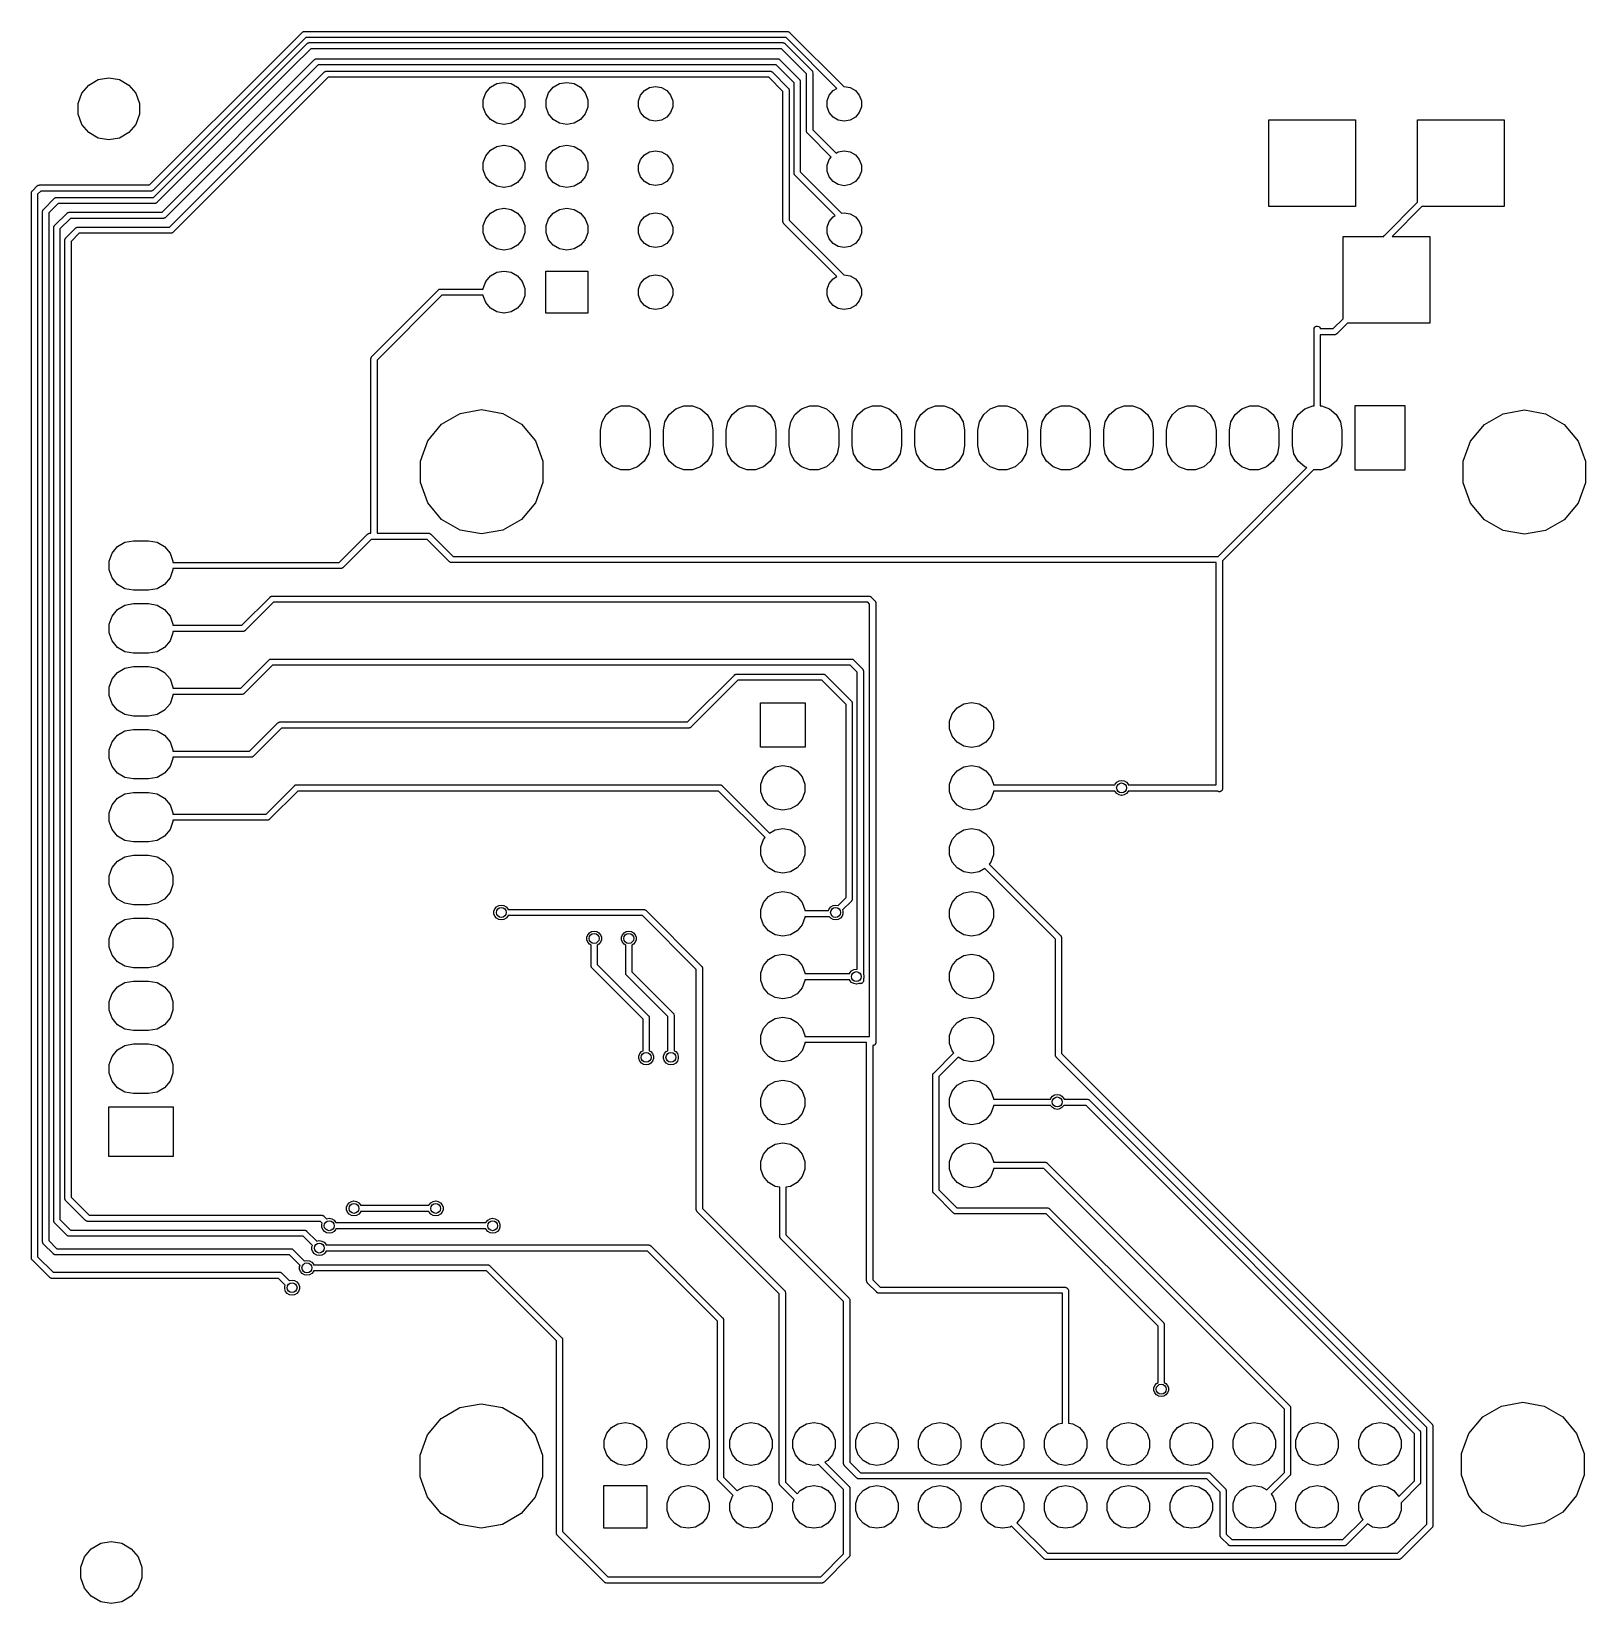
# Model space of a CAD drawing. Extents: x 100.5 to 163.2, y -130.7 to -67.2.
import ezdxf

# ---------------------------------------------------------------- set-up
doc = ezdxf.new("R2010")
doc.units = 0
doc.header["$MEASUREMENT"] = 0
doc.layers.add('BLACK', color=7, linetype='CONTINUOUS')

msp = doc.modelspace()

# ---------------------------------------------------------------- linework, layer by layer
at = {"layer": 'Black'}
for p, q in [((110.402, -68.2816), (111.402, -67.2816)), ((111.402, -67.2816), (111.406, -67.2785)), ((111.406, -67.2785), (111.41, -67.2742)), ((111.41, -67.2742), (111.424, -67.2661)), ((111.424, -67.2661), (111.437, -67.2567)), ((111.437, -67.2567), (111.442, -67.2553)), ((111.442, -67.2553), (111.447, -67.2525)), ((111.447, -67.2525), (111.463, -67.2497)), ((111.463, -67.2497), (111.479, -67.2455)), ((111.479, -67.2455), (111.485, -67.246)), ((111.485, -67.246), (111.49, -67.245)), ((111.49, -67.245), (130.99, -67.245)), ((130.99, -67.245), (130.995, -67.246)), ((130.995, -67.246), (131.001, -67.2455)), ((131.001, -67.2455), (131.017, -67.2497)), ((131.017, -67.2497), (131.033, -67.2525)), ((131.033, -67.2525), (131.038, -67.2553)), ((131.038, -67.2553), (131.043, -67.2567)), ((131.043, -67.2567), (131.056, -67.2661)), ((131.056, -67.2661), (131.07, -67.2742)), ((131.07, -67.2742), (131.074, -67.2785)), ((131.074, -67.2785), (131.078, -67.2816)), ((131.078, -67.2816), (133.268, -69.4712)), ((111.542, -67.495), (110.578, -68.4584)), ((110.852, -68.4816), (111.602, -67.7316)), ((130.938, -67.495), (111.542, -67.495)), ((111.602, -67.7316), (111.606, -67.7285)), ((111.606, -67.7285), (111.61, -67.7242)), ((111.61, -67.7242), (111.624, -67.7161)), ((111.624, -67.7161), (111.637, -67.7067)), ((111.637, -67.7067), (111.642, -67.7053)), ((111.642, -67.7053), (111.647, -67.7025)), ((111.647, -67.7025), (111.663, -67.6997)), ((111.663, -67.6997), (111.679, -67.6955)), ((111.679, -67.6955), (111.685, -67.696)), ((111.685, -67.696), (111.69, -67.695)), ((111.69, -67.695), (130.804, -67.695)), ((130.804, -67.695), (130.809, -67.696)), ((130.809, -67.696), (130.814, -67.6955)), ((130.814, -67.6955), (130.83, -67.6997)), ((130.83, -67.6997), (130.846, -67.7025)), ((130.846, -67.7025), (130.851, -67.7053)), ((130.851, -67.7053), (130.856, -67.7067)), ((130.856, -67.7067), (130.87, -67.7161)), ((130.87, -67.7161), (130.884, -67.7242)), ((130.884, -67.7242), (130.887, -67.7285)), ((130.887, -67.7285), (130.892, -67.7316)), ((130.892, -67.7316), (131.978, -68.818)), ((132.988, -69.5451), (130.938, -67.495)), ((105.238, -73.445), (110.402, -68.2816)), ((110.578, -68.4584), (105.378, -73.6584)), ((105.388, -73.945), (110.852, -68.4816)), ((105.738, -74.545), (111.902, -68.3816)), ((110.402, -68.2816), (110.402, -68.2816)), ((110.578, -68.4584), (110.578, -68.4584)), ((110.852, -68.4816), (110.852, -68.4816)), ((111.742, -67.945), (111.028, -68.6584)), ((130.752, -67.945), (111.742, -67.945)), ((111.902, -68.3816), (111.906, -68.3785)), ((111.906, -68.3785), (111.91, -68.3742)), ((111.91, -68.3742), (111.924, -68.3661)), ((111.924, -68.3661), (111.937, -68.3567)), ((111.937, -68.3567), (111.942, -68.3553)), ((111.942, -68.3553), (111.947, -68.3525)), ((111.947, -68.3525), (111.963, -68.3497)), ((111.963, -68.3497), (111.979, -68.3455)), ((111.979, -68.3455), (111.985, -68.346)), ((111.985, -68.346), (111.99, -68.345)), ((111.99, -68.345), (117.49, -68.345)), ((117.49, -68.345), (130.59, -68.345)), ((130.59, -68.345), (130.595, -68.346)), ((130.595, -68.346), (130.601, -68.3455)), ((130.601, -68.3455), (130.617, -68.3497)), ((130.617, -68.3497), (130.633, -68.3525)), ((130.633, -68.3525), (130.638, -68.3553)), ((130.638, -68.3553), (130.643, -68.3567)), ((130.643, -68.3567), (130.656, -68.3661)), ((130.656, -68.3661), (130.67, -68.3742)), ((130.67, -68.3742), (130.674, -68.3785)), ((130.674, -68.3785), (130.678, -68.3816)), ((130.678, -68.3816), (131.478, -69.1816)), ((131.765, -68.9582), (130.752, -67.945)), ((102.783, -69.4088), (103.161, -69.1909)), ((103.161, -69.1909), (103.59, -69.1152)), ((103.59, -69.1152), (104.019, -69.1909)), ((104.019, -69.1909), (104.397, -69.4088)), ((111.028, -68.6584), (105.528, -74.1584)), ((112.042, -68.595), (105.878, -74.7584)), ((106.038, -75.145), (112.302, -68.8816)), ((112.442, -69.095), (106.178, -75.3584)), ((111.028, -68.6584), (111.028, -68.6584)), ((117.49, -68.595), (112.042, -68.595)), ((112.302, -68.8816), (112.306, -68.8785)), ((112.306, -68.8785), (112.31, -68.8742)), ((112.31, -68.8742), (112.324, -68.8661)), ((112.324, -68.8661), (112.337, -68.8567)), ((112.337, -68.8567), (112.342, -68.8553)), ((112.342, -68.8553), (112.347, -68.8525)), ((112.347, -68.8525), (112.363, -68.8497)), ((112.363, -68.8497), (112.379, -68.8455)), ((112.379, -68.8455), (112.385, -68.846)), ((112.385, -68.846), (112.39, -68.845)), ((112.39, -68.845), (117.84, -68.845)), ((117.84, -69.095), (112.442, -69.095)), ((130.538, -68.595), (117.49, -68.595)), ((117.84, -68.845), (130.29, -68.845)), ((130.238, -69.095), (117.84, -69.095)), ((130.815, -69.6718), (130.238, -69.095)), ((130.29, -68.845), (130.295, -68.846)), ((130.295, -68.846), (130.301, -68.8455)), ((130.301, -68.8455), (130.317, -68.8497)), ((130.317, -68.8497), (130.333, -68.8525)), ((130.333, -68.8525), (130.338, -68.8553)), ((130.338, -68.8553), (130.343, -68.8567)), ((130.343, -68.8567), (130.356, -68.8661)), ((130.356, -68.8661), (130.37, -68.8742)), ((130.37, -68.8742), (130.374, -68.8785)), ((130.374, -68.8785), (130.378, -68.8816)), ((130.378, -68.8816), (131.028, -69.5316)), ((131.265, -69.3218), (130.538, -68.595)), ((131.478, -69.1816), (131.482, -69.1861)), ((131.482, -69.1861), (131.486, -69.1897)), ((131.486, -69.1897), (131.494, -69.2038)), ((131.765, -71.27), (131.765, -68.9582)), ((131.978, -68.818), (131.982, -68.8225)), ((131.982, -68.8225), (131.986, -68.826)), ((131.986, -68.826), (131.994, -68.8402)), ((131.994, -68.8402), (132.003, -68.8536)), ((132.003, -68.8536), (132.005, -68.8589)), ((132.005, -68.8589), (132.007, -68.8636)), ((132.007, -68.8636), (132.01, -68.8797)), ((132.01, -68.8797), (132.015, -68.8955)), ((132.015, -68.8955), (132.014, -68.901)), ((132.014, -68.901), (132.015, -68.9064)), ((132.015, -68.9064), (132.015, -71.2182)), ((102.354, -70.1521), (102.503, -69.7426)), ((102.503, -69.7426), (102.783, -69.4088)), ((104.397, -69.4088), (104.677, -69.7426)), ((104.677, -69.7426), (104.826, -70.1521)), ((118.71, -70.0024), (118.811, -69.725)), ((118.811, -69.725), (119, -69.4989)), ((119, -69.4989), (119.256, -69.3513)), ((119.256, -69.3513), (119.547, -69.3)), ((119.547, -69.3), (119.553, -69.3)), ((119.553, -69.3), (119.844, -69.3513)), ((119.844, -69.3513), (120.1, -69.4989)), ((120.1, -69.4989), (120.289, -69.725)), ((120.289, -69.725), (120.39, -70.0024)), ((121.25, -70.0024), (121.351, -69.725)), ((121.351, -69.725), (121.54, -69.4989)), ((121.54, -69.4989), (121.796, -69.3513)), ((121.796, -69.3513), (122.087, -69.3)), ((122.087, -69.3), (122.093, -69.3)), ((122.093, -69.3), (122.384, -69.3513)), ((122.384, -69.3513), (122.64, -69.4989)), ((122.64, -69.4989), (122.829, -69.725)), ((122.829, -69.725), (122.93, -70.0024)), ((124.978, -70.0484), (125.061, -69.82)), ((125.061, -69.82), (125.217, -69.6338)), ((125.217, -69.6338), (125.428, -69.5122)), ((125.428, -69.5122), (125.667, -69.47)), ((125.667, -69.47), (125.673, -69.47)), ((125.673, -69.47), (125.912, -69.5122)), ((125.912, -69.5122), (126.123, -69.6338)), ((126.123, -69.6338), (126.279, -69.82)), ((126.279, -69.82), (126.362, -70.0484)), ((130.815, -74.92), (130.815, -69.6718)), ((131.028, -69.5316), (131.032, -69.5361)), ((131.032, -69.5361), (131.036, -69.5396)), ((131.036, -69.5396), (131.044, -69.5538)), ((131.044, -69.5538), (131.053, -69.5672)), ((131.053, -69.5672), (131.055, -69.5725)), ((131.055, -69.5725), (131.057, -69.5772)), ((131.057, -69.5772), (131.06, -69.5933)), ((131.06, -69.5933), (131.065, -69.6091)), ((131.065, -69.6091), (131.064, -69.6146)), ((131.064, -69.6146), (131.065, -69.62)), ((131.065, -69.62), (131.065, -74.8682)), ((131.265, -72.97), (131.265, -69.3218)), ((131.494, -69.2038), (131.503, -69.2172)), ((131.503, -69.2172), (131.505, -69.2225)), ((131.505, -69.2225), (131.507, -69.2272)), ((131.507, -69.2272), (131.51, -69.2433)), ((131.51, -69.2433), (131.515, -69.2591)), ((131.515, -69.2591), (131.514, -69.2646)), ((131.514, -69.2646), (131.515, -69.27)), ((131.515, -69.27), (131.515, -72.9182)), ((132.598, -70.048), (132.681, -69.8187)), ((132.681, -69.8187), (132.838, -69.6317)), ((132.838, -69.6317), (132.988, -69.5451)), ((133.268, -69.4712), (133.29, -69.4673)), ((133.29, -69.4673), (133.53, -69.5097)), ((133.53, -69.5097), (133.742, -69.6317)), ((133.742, -69.6317), (133.899, -69.8187)), ((133.899, -69.8187), (133.982, -70.048)), ((102.354, -70.5879), (102.354, -70.1521)), ((104.826, -70.1521), (104.826, -70.5879)), ((118.71, -70.2976), (118.71, -70.0024)), ((118.811, -70.575), (118.71, -70.2976)), ((120.39, -70.2976), (120.289, -70.575)), ((120.39, -70.0024), (120.39, -70.2976)), ((121.25, -70.2976), (121.25, -70.0024)), ((121.351, -70.575), (121.25, -70.2976)), ((122.93, -70.2976), (122.829, -70.575)), ((122.93, -70.0024), (122.93, -70.2976)), ((124.978, -70.2916), (124.978, -70.0484)), ((125.061, -70.52), (124.978, -70.2916)), ((126.362, -70.2916), (126.279, -70.52)), ((126.362, -70.0484), (126.362, -70.2916)), ((132.598, -70.292), (132.598, -70.048)), ((132.681, -70.5213), (132.598, -70.292)), ((133.982, -70.292), (133.899, -70.5213)), ((133.982, -70.048), (133.982, -70.292)), ((102.503, -70.9974), (102.354, -70.5879)), ((102.783, -71.3312), (102.503, -70.9974)), ((104.677, -70.9974), (104.397, -71.3312)), ((104.826, -70.5879), (104.677, -70.9974)), ((119, -70.8011), (118.811, -70.575)), ((119.256, -70.9487), (119, -70.8011)), ((119.547, -71), (119.256, -70.9487)), ((119.553, -71), (119.547, -71)), ((119.844, -70.9487), (119.553, -71)), ((120.1, -70.8011), (119.844, -70.9487)), ((120.289, -70.575), (120.1, -70.8011)), ((121.54, -70.8011), (121.351, -70.575)), ((121.796, -70.9487), (121.54, -70.8011)), ((122.087, -71), (121.796, -70.9487)), ((122.093, -71), (122.087, -71)), ((122.384, -70.9487), (122.093, -71)), ((122.64, -70.8011), (122.384, -70.9487)), ((122.829, -70.575), (122.64, -70.8011)), ((125.217, -70.7062), (125.061, -70.52)), ((125.428, -70.8278), (125.217, -70.7062)), ((125.667, -70.87), (125.428, -70.8278)), ((125.673, -70.87), (125.667, -70.87)), ((125.912, -70.8278), (125.673, -70.87)), ((126.123, -70.7062), (125.912, -70.8278)), ((126.279, -70.52), (126.123, -70.7062)), ((132.838, -70.7083), (132.681, -70.5213)), ((133.05, -70.8303), (132.838, -70.7083)), ((133.29, -70.8727), (133.05, -70.8303)), ((133.53, -70.8303), (133.29, -70.8727)), ((133.742, -70.7083), (133.53, -70.8303)), ((133.899, -70.5213), (133.742, -70.7083)), ((150.44, -74.32), (150.44, -70.82)), ((150.44, -70.82), (153.94, -70.82)), ((153.94, -70.82), (153.94, -74.32)), ((156.44, -74.1432), (156.44, -70.82)), ((156.44, -70.82), (159.94, -70.82)), ((159.94, -70.82), (159.94, -74.32)), ((103.161, -71.5491), (102.783, -71.3312)), ((103.59, -71.6248), (103.161, -71.5491)), ((104.019, -71.5491), (103.59, -71.6248)), ((104.397, -71.3312), (104.019, -71.5491)), ((131.766, -71.2754), (131.765, -71.27)), ((131.765, -71.2809), (131.766, -71.2754)), ((131.77, -71.2967), (131.765, -71.2809)), ((131.773, -71.3128), (131.77, -71.2967)), ((131.775, -71.3175), (131.773, -71.3128)), ((131.777, -71.3228), (131.775, -71.3175)), ((131.786, -71.3362), (131.777, -71.3228)), ((131.794, -71.3503), (131.786, -71.3362)), ((131.798, -71.3539), (131.794, -71.3503)), ((131.802, -71.3584), (131.798, -71.3539)), ((132.764, -72.3206), (131.802, -71.3584)), ((132.015, -71.2182), (132.959, -72.1621)), ((118.71, -72.5424), (118.811, -72.265)), ((118.811, -72.265), (119, -72.0389)), ((119, -72.0389), (119.256, -71.8913)), ((119.256, -71.8913), (119.547, -71.84)), ((119.547, -71.84), (119.553, -71.84)), ((119.553, -71.84), (119.844, -71.8913)), ((119.844, -71.8913), (120.1, -72.0389)), ((120.1, -72.0389), (120.289, -72.265)), ((120.289, -72.265), (120.39, -72.5424)), ((121.25, -72.5424), (121.351, -72.265)), ((121.351, -72.265), (121.54, -72.0389)), ((121.54, -72.0389), (121.796, -71.8913)), ((121.796, -71.8913), (122.087, -71.84)), ((122.087, -71.84), (122.093, -71.84)), ((122.093, -71.84), (122.384, -71.8913)), ((122.384, -71.8913), (122.64, -72.0389)), ((122.64, -72.0389), (122.829, -72.265)), ((122.829, -72.265), (122.93, -72.5424)), ((125.061, -72.42), (125.217, -72.2338)), ((125.217, -72.2338), (125.428, -72.1122)), ((125.428, -72.1122), (125.667, -72.07)), ((125.667, -72.07), (125.673, -72.07)), ((125.673, -72.07), (125.912, -72.1122)), ((125.912, -72.1122), (126.123, -72.2338)), ((126.123, -72.2338), (126.279, -72.42)), ((132.681, -72.4187), (132.764, -72.3206)), ((132.959, -72.1621), (133.05, -72.1097)), ((133.05, -72.1097), (133.29, -72.0673)), ((133.29, -72.0673), (133.53, -72.1097)), ((133.53, -72.1097), (133.742, -72.2317)), ((133.742, -72.2317), (133.899, -72.4187)), ((118.71, -72.8376), (118.71, -72.5424)), ((118.811, -73.115), (118.71, -72.8376)), ((120.39, -72.8376), (120.289, -73.115)), ((120.39, -72.5424), (120.39, -72.8376)), ((121.25, -72.8376), (121.25, -72.5424)), ((121.351, -73.115), (121.25, -72.8376)), ((122.93, -72.8376), (122.829, -73.115)), ((122.93, -72.5424), (122.93, -72.8376)), ((124.978, -72.6484), (125.061, -72.42)), ((124.978, -72.8916), (124.978, -72.6484)), ((125.061, -73.12), (124.978, -72.8916)), ((126.279, -72.42), (126.362, -72.6484)), ((126.362, -72.8916), (126.279, -73.12)), ((126.362, -72.6484), (126.362, -72.8916)), ((131.266, -72.9754), (131.265, -72.97)), ((131.265, -72.9809), (131.266, -72.9754)), ((131.27, -72.9967), (131.265, -72.9809)), ((131.273, -73.0128), (131.27, -72.9967)), ((131.515, -72.9182), (133.183, -74.5862)), ((132.598, -72.648), (132.681, -72.4187)), ((132.598, -72.892), (132.598, -72.648)), ((132.681, -73.1213), (132.598, -72.892)), ((133.899, -72.4187), (133.982, -72.648)), ((133.982, -72.892), (133.899, -73.1213)), ((133.982, -72.648), (133.982, -72.892)), ((100.502, -73.6816), (100.702, -73.4816)), ((100.702, -73.4816), (100.706, -73.4785)), ((100.706, -73.4785), (100.71, -73.4742)), ((100.71, -73.4742), (100.724, -73.4661)), ((100.724, -73.4661), (100.737, -73.4567)), ((100.737, -73.4567), (100.742, -73.4553)), ((100.742, -73.4553), (100.747, -73.4525)), ((100.747, -73.4525), (100.763, -73.4497)), ((100.763, -73.4497), (100.779, -73.4455)), ((100.779, -73.4455), (100.785, -73.446)), ((100.785, -73.446), (100.79, -73.445)), ((100.79, -73.445), (105.238, -73.445)), ((119, -73.3411), (118.811, -73.115)), ((119.256, -73.4887), (119, -73.3411)), ((119.547, -73.54), (119.256, -73.4887)), ((119.553, -73.54), (119.547, -73.54)), ((119.844, -73.4887), (119.553, -73.54)), ((120.1, -73.3411), (119.844, -73.4887)), ((120.289, -73.115), (120.1, -73.3411)), ((121.54, -73.3411), (121.351, -73.115)), ((121.796, -73.4887), (121.54, -73.3411)), ((122.087, -73.54), (121.796, -73.4887)), ((122.093, -73.54), (122.087, -73.54)), ((122.384, -73.4887), (122.093, -73.54)), ((122.64, -73.3411), (122.384, -73.4887)), ((122.829, -73.115), (122.64, -73.3411)), ((125.217, -73.3062), (125.061, -73.12)), ((125.428, -73.4278), (125.217, -73.3062)), ((125.667, -73.47), (125.428, -73.4278)), ((125.673, -73.47), (125.667, -73.47)), ((125.912, -73.4278), (125.673, -73.47)), ((126.123, -73.3062), (125.912, -73.4278)), ((126.279, -73.12), (126.123, -73.3062)), ((131.275, -73.0175), (131.273, -73.0128)), ((131.277, -73.0228), (131.275, -73.0175)), ((131.286, -73.0362), (131.277, -73.0228)), ((131.294, -73.0503), (131.286, -73.0362)), ((131.298, -73.0539), (131.294, -73.0503)), ((131.302, -73.0584), (131.298, -73.0539)), ((132.925, -74.6817), (131.302, -73.0584)), ((132.838, -73.3083), (132.681, -73.1213)), ((133.05, -73.4303), (132.838, -73.3083)), ((133.29, -73.4727), (133.05, -73.4303)), ((133.53, -73.4303), (133.29, -73.4727)), ((133.742, -73.3083), (133.53, -73.4303)), ((133.899, -73.1213), (133.742, -73.3083)), ((100.465, -73.7591), (100.47, -73.7433)), ((100.466, -73.7646), (100.465, -73.7591)), ((100.465, -73.77), (100.466, -73.7646)), ((100.465, -116.77), (100.465, -73.77)), ((100.47, -73.7433), (100.473, -73.7272)), ((100.473, -73.7272), (100.475, -73.7225)), ((100.475, -73.7225), (100.477, -73.7172)), ((100.477, -73.7172), (100.486, -73.7038)), ((100.486, -73.7038), (100.494, -73.6897)), ((100.494, -73.6897), (100.498, -73.6861)), ((100.498, -73.6861), (100.502, -73.6816)), ((100.842, -73.695), (100.715, -73.8218)), ((100.715, -73.8218), (100.715, -116.718)), ((105.29, -73.695), (100.842, -73.695)), ((100.952, -74.4316), (101.402, -73.9816)), ((101.542, -74.195), (101.165, -74.5718)), ((101.402, -73.9816), (101.406, -73.9785)), ((101.406, -73.9785), (101.41, -73.9742)), ((101.41, -73.9742), (101.424, -73.9661)), ((101.424, -73.9661), (101.437, -73.9567)), ((101.437, -73.9567), (101.442, -73.9553)), ((101.442, -73.9553), (101.447, -73.9525)), ((101.447, -73.9525), (101.463, -73.9497)), ((101.463, -73.9497), (101.479, -73.9455)), ((101.479, -73.9455), (101.485, -73.946)), ((101.485, -73.946), (101.49, -73.945)), ((101.49, -73.945), (105.388, -73.945)), ((105.44, -74.195), (101.542, -74.195)), ((105.295, -73.694), (105.29, -73.695)), ((105.301, -73.6945), (105.295, -73.694)), ((105.317, -73.6903), (105.301, -73.6945)), ((105.333, -73.6875), (105.317, -73.6903)), ((105.338, -73.6847), (105.333, -73.6875)), ((105.343, -73.6833), (105.338, -73.6847)), ((105.356, -73.6739), (105.343, -73.6833)), ((105.37, -73.6658), (105.356, -73.6739)), ((105.374, -73.6615), (105.37, -73.6658)), ((105.378, -73.6584), (105.374, -73.6615)), ((105.445, -74.194), (105.44, -74.195)), ((105.451, -74.1945), (105.445, -74.194)), ((105.467, -74.1903), (105.451, -74.1945)), ((105.483, -74.1875), (105.467, -74.1903)), ((105.488, -74.1847), (105.483, -74.1875)), ((105.493, -74.1833), (105.488, -74.1847)), ((105.506, -74.1739), (105.493, -74.1833)), ((105.52, -74.1658), (105.506, -74.1739)), ((105.524, -74.1615), (105.52, -74.1658)), ((105.528, -74.1584), (105.524, -74.1615)), ((155.102, -75.4816), (156.44, -74.1432)), ((100.915, -74.5091), (100.92, -74.4933)), ((100.916, -74.5146), (100.915, -74.5091)), ((100.915, -74.52), (100.916, -74.5146)), ((100.915, -116.12), (100.915, -74.52)), ((100.92, -74.4933), (100.923, -74.4772)), ((100.923, -74.4772), (100.925, -74.4725)), ((100.925, -74.4725), (100.927, -74.4672)), ((100.927, -74.4672), (100.936, -74.4538)), ((100.936, -74.4538), (100.944, -74.4397)), ((100.944, -74.4397), (100.948, -74.4361)), ((100.948, -74.4361), (100.952, -74.4316)), ((101.165, -74.5718), (101.165, -116.068)), ((101.402, -75.0816), (101.902, -74.5816)), ((102.042, -74.795), (101.615, -75.2218)), ((101.902, -74.5816), (101.906, -74.5785)), ((101.906, -74.5785), (101.91, -74.5742)), ((101.91, -74.5742), (101.924, -74.5661)), ((101.924, -74.5661), (101.937, -74.5567)), ((101.937, -74.5567), (101.942, -74.5553)), ((101.942, -74.5553), (101.947, -74.5525)), ((101.947, -74.5525), (101.963, -74.5497)), ((101.963, -74.5497), (101.979, -74.5455)), ((101.979, -74.5455), (101.985, -74.546)), ((101.985, -74.546), (101.99, -74.545)), ((101.99, -74.545), (105.738, -74.545)), ((105.79, -74.795), (102.042, -74.795)), ((105.795, -74.794), (105.79, -74.795)), ((105.801, -74.7945), (105.795, -74.794)), ((105.817, -74.7903), (105.801, -74.7945)), ((105.833, -74.7875), (105.817, -74.7903)), ((105.838, -74.7847), (105.833, -74.7875)), ((105.843, -74.7833), (105.838, -74.7847)), ((105.856, -74.7739), (105.843, -74.7833)), ((105.87, -74.7658), (105.856, -74.7739)), ((105.874, -74.7615), (105.87, -74.7658)), ((105.878, -74.7584), (105.874, -74.7615)), ((118.71, -75.0824), (118.811, -74.805)), ((118.811, -74.805), (119, -74.5789)), ((119, -74.5789), (119.256, -74.4313)), ((119.256, -74.4313), (119.547, -74.38)), ((119.547, -74.38), (119.553, -74.38)), ((119.553, -74.38), (119.844, -74.4313)), ((119.844, -74.4313), (120.1, -74.5789)), ((120.1, -74.5789), (120.289, -74.805)), ((120.289, -74.805), (120.39, -75.0824)), ((121.25, -75.0824), (121.351, -74.805)), ((121.351, -74.805), (121.54, -74.5789)), ((121.54, -74.5789), (121.796, -74.4313)), ((121.796, -74.4313), (122.087, -74.38)), ((122.087, -74.38), (122.093, -74.38)), ((122.093, -74.38), (122.384, -74.4313)), ((122.384, -74.4313), (122.64, -74.5789)), ((122.64, -74.5789), (122.829, -74.805)), ((122.829, -74.805), (122.93, -75.0824)), ((125.061, -74.92), (125.217, -74.7338)), ((125.217, -74.7338), (125.428, -74.6122)), ((125.428, -74.6122), (125.667, -74.57)), ((125.667, -74.57), (125.673, -74.57)), ((125.673, -74.57), (125.912, -74.6122)), ((125.912, -74.6122), (126.123, -74.7338)), ((126.123, -74.7338), (126.279, -74.92)), ((131.065, -74.8682), (133.268, -77.0712)), ((132.681, -74.9187), (132.838, -74.7317)), ((132.838, -74.7317), (132.925, -74.6817)), ((133.183, -74.5862), (133.29, -74.5673)), ((133.29, -74.5673), (133.53, -74.6097)), ((133.53, -74.6097), (133.742, -74.7317)), ((133.742, -74.7317), (133.899, -74.9187)), ((153.94, -74.32), (150.44, -74.32)), ((156.617, -74.32), (155.417, -75.52)), ((159.94, -74.32), (156.617, -74.32)), ((101.365, -75.1591), (101.37, -75.1433)), ((101.366, -75.1646), (101.365, -75.1591)), ((101.365, -75.17), (101.366, -75.1646)), ((101.365, -115.27), (101.365, -75.17)), ((101.37, -75.1433), (101.373, -75.1272)), ((101.373, -75.1272), (101.375, -75.1225)), ((101.375, -75.1225), (101.377, -75.1172)), ((101.377, -75.1172), (101.386, -75.1038)), ((101.386, -75.1038), (101.394, -75.0896)), ((101.394, -75.0896), (101.398, -75.0861)), ((101.398, -75.0861), (101.402, -75.0816)), ((101.615, -75.2218), (101.615, -115.218)), ((101.852, -75.5816), (102.252, -75.1816)), ((102.392, -75.395), (102.065, -75.7218)), ((102.252, -75.1816), (102.256, -75.1785)), ((102.256, -75.1785), (102.26, -75.1742)), ((102.26, -75.1742), (102.274, -75.1661)), ((102.274, -75.1661), (102.287, -75.1567)), ((102.287, -75.1567), (102.292, -75.1553)), ((102.292, -75.1553), (102.297, -75.1525)), ((102.297, -75.1525), (102.313, -75.1497)), ((102.313, -75.1497), (102.329, -75.1455)), ((102.329, -75.1455), (102.335, -75.146)), ((102.335, -75.146), (102.34, -75.145)), ((102.34, -75.145), (106.038, -75.145)), ((106.09, -75.395), (102.392, -75.395)), ((106.095, -75.394), (106.09, -75.395)), ((106.101, -75.3945), (106.095, -75.394)), ((106.117, -75.3903), (106.101, -75.3945)), ((106.133, -75.3875), (106.117, -75.3903)), ((106.138, -75.3847), (106.133, -75.3875)), ((106.143, -75.3833), (106.138, -75.3847)), ((106.156, -75.3739), (106.143, -75.3833)), ((106.17, -75.3658), (106.156, -75.3739)), ((106.174, -75.3615), (106.17, -75.3658)), ((106.178, -75.3584), (106.174, -75.3615)), ((118.71, -75.3776), (118.71, -75.0824)), ((118.811, -75.655), (118.71, -75.3776)), ((120.39, -75.3776), (120.289, -75.655)), ((120.39, -75.0824), (120.39, -75.3776)), ((121.25, -75.3776), (121.25, -75.0824)), ((121.351, -75.655), (121.25, -75.3776)), ((122.93, -75.3776), (122.829, -75.655)), ((122.93, -75.0824), (122.93, -75.3776)), ((124.978, -75.1484), (125.061, -74.92)), ((124.978, -75.3916), (124.978, -75.1484)), ((125.061, -75.62), (124.978, -75.3916)), ((126.279, -74.92), (126.362, -75.1484)), ((126.362, -75.3916), (126.279, -75.62)), ((126.362, -75.1484), (126.362, -75.3916)), ((130.816, -74.9254), (130.815, -74.92)), ((130.815, -74.9309), (130.816, -74.9254)), ((130.82, -74.9467), (130.815, -74.9309)), ((130.823, -74.9628), (130.82, -74.9467)), ((130.825, -74.9675), (130.823, -74.9628)), ((130.827, -74.9728), (130.825, -74.9675)), ((130.836, -74.9862), (130.827, -74.9728)), ((130.844, -75.0003), (130.836, -74.9862)), ((130.848, -75.0039), (130.844, -75.0003)), ((130.852, -75.0084), (130.848, -75.0039)), ((132.988, -77.1451), (130.852, -75.0084)), ((132.598, -75.148), (132.681, -74.9187)), ((132.598, -75.392), (132.598, -75.148)), ((132.681, -75.6213), (132.598, -75.392)), ((133.899, -74.9187), (133.982, -75.148)), ((133.982, -75.392), (133.899, -75.6213)), ((133.982, -75.148), (133.982, -75.392)), ((153.44, -78.8432), (153.44, -75.52)), ((153.44, -75.52), (155.076, -75.52)), ((155.076, -75.52), (155.077, -75.5172)), ((155.077, -75.5172), (155.086, -75.5038)), ((155.086, -75.5038), (155.094, -75.4897)), ((155.094, -75.4897), (155.098, -75.4861)), ((155.098, -75.4861), (155.102, -75.4816)), ((155.417, -75.52), (156.94, -75.52)), ((156.94, -75.52), (156.94, -79.02)), ((101.815, -75.6591), (101.82, -75.6433)), ((101.816, -75.6646), (101.815, -75.6591)), ((101.815, -75.67), (101.816, -75.6646)), ((101.815, -114.37), (101.815, -75.67)), ((101.82, -75.6433), (101.823, -75.6272)), ((101.823, -75.6272), (101.825, -75.6225)), ((101.825, -75.6225), (101.827, -75.6172)), ((101.827, -75.6172), (101.836, -75.6038)), ((101.836, -75.6038), (101.844, -75.5896)), ((101.844, -75.5896), (101.848, -75.5861)), ((101.848, -75.5861), (101.852, -75.5816)), ((102.065, -75.7218), (102.065, -114.318)), ((119, -75.8811), (118.811, -75.655)), ((119.256, -76.0287), (119, -75.8811)), ((119.547, -76.08), (119.256, -76.0287)), ((119.553, -76.08), (119.547, -76.08)), ((119.844, -76.0287), (119.553, -76.08)), ((120.1, -75.8811), (119.844, -76.0287)), ((120.289, -75.655), (120.1, -75.8811)), ((121.54, -75.8811), (121.351, -75.655)), ((121.796, -76.0287), (121.54, -75.8811)), ((122.087, -76.08), (121.796, -76.0287)), ((122.093, -76.08), (122.087, -76.08)), ((122.384, -76.0287), (122.093, -76.08)), ((122.64, -75.8811), (122.384, -76.0287)), ((122.829, -75.655), (122.64, -75.8811)), ((125.217, -75.8062), (125.061, -75.62)), ((125.428, -75.9278), (125.217, -75.8062)), ((125.667, -75.97), (125.428, -75.9278)), ((125.673, -75.97), (125.667, -75.97)), ((125.912, -75.9278), (125.673, -75.97)), ((126.123, -75.8062), (125.912, -75.9278)), ((126.279, -75.62), (126.123, -75.8062)), ((132.838, -75.8083), (132.681, -75.6213)), ((133.05, -75.9303), (132.838, -75.8083)), ((133.29, -75.9727), (133.05, -75.9303)), ((133.53, -75.9303), (133.29, -75.9727)), ((133.742, -75.8083), (133.53, -75.9303)), ((133.899, -75.6213), (133.742, -75.8083)), ((118.71, -77.6224), (118.811, -77.345)), ((118.811, -77.345), (119, -77.1189)), ((119, -77.1189), (119.256, -76.9713)), ((119.256, -76.9713), (119.547, -76.92)), ((119.547, -76.92), (119.553, -76.92)), ((119.553, -76.92), (119.844, -76.9713)), ((119.844, -76.9713), (120.1, -77.1189)), ((120.1, -77.1189), (120.289, -77.345)), ((120.289, -77.345), (120.39, -77.6224)), ((121.24, -78.62), (121.24, -76.92)), ((121.24, -76.92), (122.94, -76.92)), ((122.94, -76.92), (122.94, -78.62)), ((124.978, -77.6484), (125.061, -77.42)), ((125.061, -77.42), (125.217, -77.2338)), ((125.217, -77.2338), (125.428, -77.1122)), ((125.428, -77.1122), (125.667, -77.07)), ((125.667, -77.07), (125.673, -77.07)), ((125.673, -77.07), (125.912, -77.1122)), ((125.912, -77.1122), (126.123, -77.2338)), ((126.123, -77.2338), (126.279, -77.42)), ((126.279, -77.42), (126.362, -77.6484)), ((132.598, -77.648), (132.681, -77.4187)), ((132.681, -77.4187), (132.838, -77.2317)), ((132.838, -77.2317), (132.988, -77.1451)), ((133.268, -77.0712), (133.29, -77.0673)), ((133.29, -77.0673), (133.53, -77.1097)), ((133.53, -77.1097), (133.742, -77.2317)), ((133.742, -77.2317), (133.899, -77.4187)), ((133.899, -77.4187), (133.982, -77.648)), ((114.212, -80.3716), (116.902, -77.6816)), ((117.042, -77.895), (114.425, -80.5118)), ((116.902, -77.6816), (116.906, -77.6785)), ((116.906, -77.6785), (116.91, -77.6742)), ((116.91, -77.6742), (116.924, -77.6661)), ((116.924, -77.6661), (116.937, -77.6567)), ((116.937, -77.6567), (116.942, -77.6553)), ((116.942, -77.6553), (116.947, -77.6525)), ((116.947, -77.6525), (116.963, -77.6497)), ((116.963, -77.6497), (116.979, -77.6455)), ((116.979, -77.6455), (116.985, -77.646)), ((116.985, -77.646), (116.99, -77.645)), ((116.99, -77.645), (118.71, -77.645)), ((118.71, -77.895), (117.042, -77.895)), ((118.71, -77.645), (118.71, -77.6224)), ((118.71, -77.9176), (118.71, -77.895)), ((118.811, -78.195), (118.71, -77.9176)), ((120.39, -77.9176), (120.289, -78.195)), ((120.39, -77.6224), (120.39, -77.9176)), ((124.978, -77.8916), (124.978, -77.6484)), ((125.061, -78.12), (124.978, -77.8916)), ((126.362, -77.8916), (126.279, -78.12)), ((126.362, -77.6484), (126.362, -77.8916)), ((132.598, -77.892), (132.598, -77.648)), ((132.681, -78.1213), (132.598, -77.892)), ((133.982, -77.892), (133.899, -78.1213)), ((133.982, -77.648), (133.982, -77.892)), ((119, -78.4211), (118.811, -78.195)), ((119.256, -78.5687), (119, -78.4211)), ((119.547, -78.62), (119.256, -78.5687)), ((119.553, -78.62), (119.547, -78.62)), ((119.844, -78.5687), (119.553, -78.62)), ((120.1, -78.4211), (119.844, -78.5687)), ((120.289, -78.195), (120.1, -78.4211)), ((122.94, -78.62), (121.24, -78.62)), ((125.217, -78.3062), (125.061, -78.12)), ((125.428, -78.4278), (125.217, -78.3062)), ((125.667, -78.47), (125.428, -78.4278)), ((125.673, -78.47), (125.667, -78.47)), ((125.912, -78.4278), (125.673, -78.47)), ((126.123, -78.3062), (125.912, -78.4278)), ((126.279, -78.12), (126.123, -78.3062)), ((132.838, -78.3083), (132.681, -78.1213)), ((133.05, -78.4303), (132.838, -78.3083)), ((133.29, -78.4727), (133.05, -78.4303)), ((133.53, -78.4303), (133.29, -78.4727)), ((133.742, -78.3083), (133.53, -78.4303)), ((133.899, -78.1213), (133.742, -78.3083)), ((152.262, -79.2673), (152.27, -79.2245)), ((152.262, -79.37), (152.262, -79.2673)), ((152.27, -79.2245), (152.292, -79.187)), ((152.292, -79.187), (152.325, -79.159)), ((152.325, -79.159), (152.366, -79.1442)), ((152.366, -79.1442), (152.409, -79.1442)), ((152.409, -79.1442), (152.45, -79.159)), ((152.45, -79.159), (152.483, -79.187)), ((152.483, -79.187), (152.505, -79.2245)), ((152.505, -79.2245), (152.508, -79.245)), ((152.508, -79.245), (153.038, -79.245)), ((153.038, -79.245), (153.44, -78.8432)), ((153.617, -79.02), (153.178, -79.4584)), ((156.94, -79.02), (153.617, -79.02)), ((152.262, -82.3651), (152.262, -79.37)), ((153.09, -79.495), (152.512, -79.495)), ((152.512, -79.495), (152.512, -82.3651)), ((153.095, -79.494), (153.09, -79.495)), ((153.101, -79.4945), (153.095, -79.494)), ((153.117, -79.4903), (153.101, -79.4945)), ((153.133, -79.4875), (153.117, -79.4903)), ((153.138, -79.4847), (153.133, -79.4875)), ((153.143, -79.4833), (153.138, -79.4847)), ((153.156, -79.4739), (153.143, -79.4833)), ((153.17, -79.4658), (153.156, -79.4739)), ((153.174, -79.4615), (153.17, -79.4658)), ((153.178, -79.4584), (153.174, -79.4615)), ((114.175, -80.4491), (114.18, -80.4333)), ((114.176, -80.4546), (114.175, -80.4491)), ((114.175, -80.46), (114.176, -80.4546)), ((114.175, -87.505), (114.175, -80.46)), ((114.18, -80.4333), (114.183, -80.4172)), ((114.183, -80.4172), (114.185, -80.4125)), ((114.185, -80.4125), (114.187, -80.4072)), ((114.187, -80.4072), (114.196, -80.3938)), ((114.196, -80.3938), (114.204, -80.3797)), ((114.204, -80.3797), (114.208, -80.3761)), ((114.208, -80.3761), (114.212, -80.3716)), ((114.425, -80.5118), (114.425, -87.505)), ((117.785, -82.6683), (118.643, -82.5169)), ((118.643, -82.5169), (119.502, -82.6683)), ((123.681, -82.7071), (123.947, -82.4839)), ((123.947, -82.4839), (124.274, -82.3651)), ((124.274, -82.3651), (124.621, -82.3651)), ((124.621, -82.3651), (124.947, -82.4839)), ((124.947, -82.4839), (125.213, -82.7071)), ((126.221, -82.7071), (126.487, -82.4839)), ((126.487, -82.4839), (126.814, -82.3651)), ((126.814, -82.3651), (127.161, -82.3651)), ((127.161, -82.3651), (127.487, -82.4839)), ((127.487, -82.4839), (127.753, -82.7071)), ((128.761, -82.7071), (129.027, -82.4839)), ((129.027, -82.4839), (129.354, -82.3651)), ((129.354, -82.3651), (129.701, -82.3651)), ((129.701, -82.3651), (130.027, -82.4839)), ((130.027, -82.4839), (130.293, -82.7071)), ((131.301, -82.7071), (131.567, -82.4839)), ((131.567, -82.4839), (131.894, -82.3651)), ((131.894, -82.3651), (132.241, -82.3651)), ((132.241, -82.3651), (132.567, -82.4839)), ((132.567, -82.4839), (132.833, -82.7071)), ((133.841, -82.7071), (134.107, -82.4839)), ((134.107, -82.4839), (134.434, -82.3651)), ((134.434, -82.3651), (134.781, -82.3651)), ((134.781, -82.3651), (135.107, -82.4839)), ((135.107, -82.4839), (135.373, -82.7071)), ((136.381, -82.7071), (136.647, -82.4839)), ((136.647, -82.4839), (136.974, -82.3651)), ((136.974, -82.3651), (137.321, -82.3651)), ((137.321, -82.3651), (137.647, -82.4839)), ((137.647, -82.4839), (137.913, -82.7071)), ((138.921, -82.7071), (139.187, -82.4839)), ((139.187, -82.4839), (139.514, -82.3651)), ((139.514, -82.3651), (139.861, -82.3651)), ((139.861, -82.3651), (140.187, -82.4839)), ((140.187, -82.4839), (140.453, -82.7071)), ((141.461, -82.7071), (141.727, -82.4839)), ((141.727, -82.4839), (142.054, -82.3651)), ((142.054, -82.3651), (142.401, -82.3651)), ((142.401, -82.3651), (142.727, -82.4839)), ((142.727, -82.4839), (142.993, -82.7071)), ((144.001, -82.7071), (144.267, -82.4839)), ((144.267, -82.4839), (144.594, -82.3651)), ((144.594, -82.3651), (144.941, -82.3651)), ((144.941, -82.3651), (145.267, -82.4839)), ((145.267, -82.4839), (145.533, -82.7071)), ((146.541, -82.7071), (146.807, -82.4839)), ((146.807, -82.4839), (147.134, -82.3651)), ((147.134, -82.3651), (147.481, -82.3651)), ((147.481, -82.3651), (147.807, -82.4839)), ((147.807, -82.4839), (148.073, -82.7071)), ((149.081, -82.7071), (149.347, -82.4839)), ((149.347, -82.4839), (149.674, -82.3651)), ((149.674, -82.3651), (150.021, -82.3651)), ((150.021, -82.3651), (150.347, -82.4839)), ((150.347, -82.4839), (150.613, -82.7071)), ((151.621, -82.7071), (151.887, -82.4839)), ((151.887, -82.4839), (152.214, -82.3651)), ((152.214, -82.3651), (152.262, -82.3651)), ((152.512, -82.3651), (152.561, -82.3651)), ((152.561, -82.3651), (152.887, -82.4839)), ((152.887, -82.4839), (153.153, -82.7071)), ((153.927, -84.9549), (153.927, -82.3549)), ((153.927, -82.3549), (155.927, -82.3549)), ((155.927, -82.3549), (155.927, -84.9549)), ((116.47, -83.7717), (117.03, -83.1041)), ((117.03, -83.1041), (117.785, -82.6683)), ((119.502, -82.6683), (120.257, -83.1041)), ((120.257, -83.1041), (120.817, -83.7717)), ((123.447, -83.3499), (123.508, -83.0079)), ((123.508, -83.0079), (123.681, -82.7071)), ((125.213, -82.7071), (125.387, -83.0079)), ((125.387, -83.0079), (125.447, -83.3499)), ((125.987, -83.3499), (126.048, -83.0079)), ((126.048, -83.0079), (126.221, -82.7071)), ((127.753, -82.7071), (127.927, -83.0079)), ((127.927, -83.0079), (127.987, -83.3499)), ((128.527, -83.3499), (128.588, -83.0079)), ((128.588, -83.0079), (128.761, -82.7071)), ((130.293, -82.7071), (130.467, -83.0079)), ((130.467, -83.0079), (130.527, -83.3499)), ((131.067, -83.3499), (131.128, -83.0079)), ((131.128, -83.0079), (131.301, -82.7071)), ((132.833, -82.7071), (133.007, -83.0079)), ((133.007, -83.0079), (133.067, -83.3499)), ((133.607, -83.3499), (133.668, -83.0079)), ((133.668, -83.0079), (133.841, -82.7071)), ((135.373, -82.7071), (135.547, -83.0079)), ((135.547, -83.0079), (135.607, -83.3499)), ((136.147, -83.3499), (136.208, -83.0079)), ((136.208, -83.0079), (136.381, -82.7071)), ((137.913, -82.7071), (138.087, -83.0079)), ((138.087, -83.0079), (138.147, -83.3499)), ((138.687, -83.3499), (138.748, -83.0079)), ((138.748, -83.0079), (138.921, -82.7071)), ((140.453, -82.7071), (140.627, -83.0079)), ((140.627, -83.0079), (140.687, -83.3499)), ((141.227, -83.3499), (141.288, -83.0079)), ((141.288, -83.0079), (141.461, -82.7071)), ((142.993, -82.7071), (143.167, -83.0079)), ((143.167, -83.0079), (143.227, -83.3499)), ((143.767, -83.3499), (143.828, -83.0079)), ((143.828, -83.0079), (144.001, -82.7071)), ((145.533, -82.7071), (145.707, -83.0079)), ((145.707, -83.0079), (145.767, -83.3499)), ((146.307, -83.3499), (146.368, -83.0079)), ((146.368, -83.0079), (146.541, -82.7071)), ((148.073, -82.7071), (148.247, -83.0079)), ((148.247, -83.0079), (148.307, -83.3499)), ((148.847, -83.3499), (148.908, -83.0079)), ((148.908, -83.0079), (149.081, -82.7071)), ((150.613, -82.7071), (150.787, -83.0079)), ((150.787, -83.0079), (150.847, -83.3499)), ((151.387, -83.3499), (151.448, -83.0079)), ((151.448, -83.0079), (151.621, -82.7071)), ((153.153, -82.7071), (153.327, -83.0079)), ((153.327, -83.0079), (153.387, -83.3499)), ((158.583, -83.7844), (159.143, -83.1168)), ((159.143, -83.1168), (159.898, -82.681)), ((159.898, -82.681), (160.757, -82.5296)), ((160.757, -82.5296), (161.615, -82.681)), ((161.615, -82.681), (162.37, -83.1168)), ((162.37, -83.1168), (162.93, -83.7844)), ((116.172, -84.5907), (116.47, -83.7717)), ((120.817, -83.7717), (121.115, -84.5907)), ((123.447, -83.9599), (123.447, -83.3499)), ((125.447, -83.3499), (125.447, -83.9599)), ((125.987, -83.9599), (125.987, -83.3499)), ((127.987, -83.3499), (127.987, -83.9599)), ((128.527, -83.9599), (128.527, -83.3499)), ((130.527, -83.3499), (130.527, -83.9599)), ((131.067, -83.9599), (131.067, -83.3499)), ((133.067, -83.3499), (133.067, -83.9599)), ((133.607, -83.9599), (133.607, -83.3499)), ((135.607, -83.3499), (135.607, -83.9599)), ((136.147, -83.9599), (136.147, -83.3499)), ((138.147, -83.3499), (138.147, -83.9599)), ((138.687, -83.9599), (138.687, -83.3499)), ((140.687, -83.3499), (140.687, -83.9599)), ((141.227, -83.9599), (141.227, -83.3499)), ((143.227, -83.3499), (143.227, -83.9599)), ((143.767, -83.9599), (143.767, -83.3499)), ((145.767, -83.3499), (145.767, -83.9599)), ((146.307, -83.9599), (146.307, -83.3499)), ((148.307, -83.3499), (148.307, -83.9599)), ((148.847, -83.9599), (148.847, -83.3499)), ((150.847, -83.3499), (150.847, -83.9599)), ((151.387, -83.9599), (151.387, -83.3499)), ((153.387, -83.3499), (153.387, -83.9599)), ((158.285, -84.6034), (158.583, -83.7844)), ((162.93, -83.7844), (163.228, -84.6034)), ((123.508, -84.3019), (123.447, -83.9599)), ((123.681, -84.6027), (123.508, -84.3019)), ((125.387, -84.3019), (125.213, -84.6027)), ((125.447, -83.9599), (125.387, -84.3019)), ((126.048, -84.3019), (125.987, -83.9599)), ((126.221, -84.6027), (126.048, -84.3019)), ((127.927, -84.3019), (127.753, -84.6027)), ((127.987, -83.9599), (127.927, -84.3019)), ((128.588, -84.3019), (128.527, -83.9599)), ((128.761, -84.6027), (128.588, -84.3019)), ((130.467, -84.3019), (130.293, -84.6027)), ((130.527, -83.9599), (130.467, -84.3019)), ((131.128, -84.3019), (131.067, -83.9599)), ((131.301, -84.6027), (131.128, -84.3019)), ((133.007, -84.3019), (132.833, -84.6027)), ((133.067, -83.9599), (133.007, -84.3019)), ((133.668, -84.3019), (133.607, -83.9599)), ((133.841, -84.6027), (133.668, -84.3019)), ((135.547, -84.3019), (135.373, -84.6027)), ((135.607, -83.9599), (135.547, -84.3019)), ((136.208, -84.3019), (136.147, -83.9599)), ((136.381, -84.6027), (136.208, -84.3019)), ((138.087, -84.3019), (137.913, -84.6027)), ((138.147, -83.9599), (138.087, -84.3019)), ((138.748, -84.3019), (138.687, -83.9599)), ((138.921, -84.6027), (138.748, -84.3019)), ((140.627, -84.3019), (140.453, -84.6027)), ((140.687, -83.9599), (140.627, -84.3019)), ((141.288, -84.3019), (141.227, -83.9599)), ((141.461, -84.6027), (141.288, -84.3019)), ((143.167, -84.3019), (142.993, -84.6027)), ((143.227, -83.9599), (143.167, -84.3019)), ((143.828, -84.3019), (143.767, -83.9599)), ((144.001, -84.6027), (143.828, -84.3019)), ((145.707, -84.3019), (145.533, -84.6027)), ((145.767, -83.9599), (145.707, -84.3019)), ((146.368, -84.3019), (146.307, -83.9599)), ((146.541, -84.6027), (146.368, -84.3019)), ((148.247, -84.3019), (148.073, -84.6027)), ((148.307, -83.9599), (148.247, -84.3019)), ((148.908, -84.3019), (148.847, -83.9599)), ((149.081, -84.6027), (148.908, -84.3019)), ((150.787, -84.3019), (150.613, -84.6027)), ((150.847, -83.9599), (150.787, -84.3019)), ((151.448, -84.3019), (151.387, -83.9599)), ((151.621, -84.6027), (151.448, -84.3019)), ((153.327, -84.3019), (153.153, -84.6027)), ((153.387, -83.9599), (153.327, -84.3019)), ((116.172, -85.4623), (116.172, -84.5907)), ((121.115, -84.5907), (121.115, -85.4623)), ((123.947, -84.8259), (123.681, -84.6027)), ((124.274, -84.9447), (123.947, -84.8259)), ((124.621, -84.9447), (124.274, -84.9447)), ((124.947, -84.8259), (124.621, -84.9447)), ((125.213, -84.6027), (124.947, -84.8259)), ((126.487, -84.8259), (126.221, -84.6027)), ((126.814, -84.9447), (126.487, -84.8259)), ((127.161, -84.9447), (126.814, -84.9447)), ((127.487, -84.8259), (127.161, -84.9447)), ((127.753, -84.6027), (127.487, -84.8259)), ((129.027, -84.8259), (128.761, -84.6027)), ((129.354, -84.9447), (129.027, -84.8259)), ((129.701, -84.9447), (129.354, -84.9447)), ((130.027, -84.8259), (129.701, -84.9447)), ((130.293, -84.6027), (130.027, -84.8259)), ((131.567, -84.8259), (131.301, -84.6027)), ((131.894, -84.9447), (131.567, -84.8259)), ((132.241, -84.9447), (131.894, -84.9447)), ((132.567, -84.8259), (132.241, -84.9447)), ((132.833, -84.6027), (132.567, -84.8259)), ((134.107, -84.8259), (133.841, -84.6027)), ((134.434, -84.9447), (134.107, -84.8259)), ((134.781, -84.9447), (134.434, -84.9447)), ((135.107, -84.8259), (134.781, -84.9447)), ((135.373, -84.6027), (135.107, -84.8259)), ((136.647, -84.8259), (136.381, -84.6027)), ((136.974, -84.9447), (136.647, -84.8259)), ((137.321, -84.9447), (136.974, -84.9447)), ((137.647, -84.8259), (137.321, -84.9447)), ((137.913, -84.6027), (137.647, -84.8259)), ((139.187, -84.8259), (138.921, -84.6027)), ((139.514, -84.9447), (139.187, -84.8259)), ((139.861, -84.9447), (139.514, -84.9447)), ((140.187, -84.8259), (139.861, -84.9447)), ((140.453, -84.6027), (140.187, -84.8259)), ((141.727, -84.8259), (141.461, -84.6027)), ((142.054, -84.9447), (141.727, -84.8259)), ((142.401, -84.9447), (142.054, -84.9447)), ((142.727, -84.8259), (142.401, -84.9447)), ((142.993, -84.6027), (142.727, -84.8259)), ((144.267, -84.8259), (144.001, -84.6027)), ((144.594, -84.9447), (144.267, -84.8259)), ((144.941, -84.9447), (144.594, -84.9447)), ((145.267, -84.8259), (144.941, -84.9447)), ((145.533, -84.6027), (145.267, -84.8259)), ((146.807, -84.8259), (146.541, -84.6027)), ((147.134, -84.9447), (146.807, -84.8259)), ((147.481, -84.9447), (147.134, -84.9447)), ((147.807, -84.8259), (147.481, -84.9447)), ((148.073, -84.6027), (147.807, -84.8259)), ((148.388, -88.445), (151.975, -84.8579)), ((152.242, -84.9447), (148.565, -88.6218)), ((149.347, -84.8259), (149.081, -84.6027)), ((149.674, -84.9447), (149.347, -84.8259)), ((150.021, -84.9447), (149.674, -84.9447)), ((150.347, -84.8259), (150.021, -84.9447)), ((150.613, -84.6027), (150.347, -84.8259)), ((151.887, -84.8259), (151.621, -84.6027)), ((151.975, -84.8579), (151.887, -84.8259)), ((152.561, -84.9447), (152.242, -84.9447)), ((152.887, -84.8259), (152.561, -84.9447)), ((153.153, -84.6027), (152.887, -84.8259)), ((155.927, -84.9549), (153.927, -84.9549)), ((158.285, -85.475), (158.285, -84.6034)), ((163.228, -84.6034), (163.228, -85.475)), ((116.47, -86.2813), (116.172, -85.4623)), ((121.115, -85.4623), (120.817, -86.2813)), ((158.583, -86.294), (158.285, -85.475)), ((163.228, -85.475), (162.93, -86.294)), ((117.03, -86.9489), (116.47, -86.2813)), ((120.817, -86.2813), (120.257, -86.9489)), ((159.143, -86.9616), (158.583, -86.294)), ((162.93, -86.294), (162.37, -86.9616)), ((117.785, -87.3847), (117.03, -86.9489)), ((120.257, -86.9489), (119.502, -87.3847)), ((159.898, -87.3974), (159.143, -86.9616)), ((162.37, -86.9616), (161.615, -87.3974)), ((112.898, -88.685), (114.042, -87.5416)), ((114.042, -87.5416), (114.046, -87.5385)), ((114.046, -87.5385), (114.05, -87.5342)), ((114.05, -87.5342), (114.064, -87.5261)), ((114.064, -87.5261), (114.077, -87.5167)), ((114.077, -87.5167), (114.082, -87.5153)), ((114.082, -87.5153), (114.087, -87.5125)), ((114.087, -87.5125), (114.103, -87.5097)), ((114.103, -87.5097), (114.119, -87.5055)), ((114.119, -87.5055), (114.125, -87.506)), ((114.125, -87.506), (114.13, -87.505)), ((114.13, -87.505), (114.175, -87.505)), ((114.425, -87.505), (114.49, -87.505)), ((114.49, -87.505), (116.5, -87.505)), ((116.5, -87.505), (116.505, -87.506)), ((116.505, -87.506), (116.511, -87.5055)), ((116.511, -87.5055), (116.527, -87.5097)), ((116.527, -87.5097), (116.543, -87.5125)), ((116.543, -87.5125), (116.548, -87.5153)), ((116.548, -87.5153), (116.553, -87.5167)), ((116.553, -87.5167), (116.566, -87.5261)), ((116.566, -87.5261), (116.58, -87.5342)), ((116.58, -87.5342), (116.584, -87.5385)), ((116.584, -87.5385), (116.588, -87.5416)), ((116.588, -87.5416), (117.492, -88.445)), ((118.643, -87.5361), (117.785, -87.3847)), ((119.502, -87.3847), (118.643, -87.5361)), ((160.757, -87.5487), (159.898, -87.3974)), ((161.615, -87.3974), (160.757, -87.5487)), ((103.719, -88.31), (103.942, -88.044)), ((103.942, -88.044), (104.243, -87.8703)), ((104.243, -87.8703), (104.585, -87.81)), ((104.585, -87.81), (105.195, -87.81)), ((105.195, -87.81), (105.537, -87.8703)), ((105.537, -87.8703), (105.838, -88.044)), ((105.838, -88.044), (106.061, -88.31)), ((114.182, -87.755), (113.038, -88.8984)), ((114.3, -87.755), (114.182, -87.755)), ((114.49, -87.755), (114.3, -87.755)), ((116.448, -87.755), (114.49, -87.755)), ((117.352, -88.6584), (116.448, -87.755)), ((103.6, -88.6364), (103.719, -88.31)), ((103.6, -88.9836), (103.6, -88.6364)), ((106.061, -88.31), (106.18, -88.6364)), ((106.18, -88.6364), (106.18, -88.685)), ((106.18, -88.685), (112.898, -88.685)), ((117.356, -88.6615), (117.352, -88.6584)), ((117.36, -88.6658), (117.356, -88.6615)), ((117.374, -88.6739), (117.36, -88.6658)), ((117.387, -88.6833), (117.374, -88.6739)), ((117.392, -88.6847), (117.387, -88.6833)), ((117.397, -88.6875), (117.392, -88.6847)), ((117.413, -88.6903), (117.397, -88.6875)), ((117.429, -88.6945), (117.413, -88.6903)), ((117.435, -88.694), (117.429, -88.6945)), ((117.44, -88.695), (117.435, -88.694)), ((148.315, -88.695), (117.44, -88.695)), ((117.492, -88.445), (148.388, -88.445)), ((148.315, -97.665), (148.315, -88.695)), ((148.565, -88.6218), (148.565, -97.82)), ((103.719, -89.31), (103.6, -88.9836)), ((103.942, -89.576), (103.719, -89.31)), ((106.061, -89.31), (105.838, -89.576)), ((106.18, -88.9836), (106.061, -89.31)), ((112.95, -88.935), (106.18, -88.935)), ((106.18, -88.935), (106.18, -88.9836)), ((112.955, -88.934), (112.95, -88.935)), ((112.961, -88.9345), (112.955, -88.934)), ((112.977, -88.9303), (112.961, -88.9345)), ((112.993, -88.9275), (112.977, -88.9303)), ((112.998, -88.9247), (112.993, -88.9275)), ((113.003, -88.9233), (112.998, -88.9247)), ((113.016, -88.9139), (113.003, -88.9233)), ((113.03, -88.9058), (113.016, -88.9139)), ((113.034, -88.9015), (113.03, -88.9058)), ((113.038, -88.8984), (113.034, -88.9015)), ((104.243, -89.7497), (103.942, -89.576)), ((104.585, -89.81), (104.243, -89.7497)), ((105.195, -89.81), (104.585, -89.81)), ((105.537, -89.7497), (105.195, -89.81)), ((105.838, -89.576), (105.537, -89.7497)), ((108.958, -91.225), (110.102, -90.0816)), ((110.102, -90.0816), (110.106, -90.0785)), ((110.106, -90.0785), (110.11, -90.0742)), ((110.11, -90.0742), (110.124, -90.0661)), ((110.124, -90.0661), (110.137, -90.0567)), ((110.137, -90.0567), (110.142, -90.0553)), ((110.142, -90.0553), (110.147, -90.0525)), ((110.147, -90.0525), (110.163, -90.0497)), ((110.163, -90.0497), (110.179, -90.0455)), ((110.179, -90.0455), (110.185, -90.046)), ((110.185, -90.046), (110.19, -90.045)), ((110.19, -90.045), (114.3, -90.045)), ((114.3, -90.045), (134.29, -90.045)), ((134.29, -90.045), (134.295, -90.046)), ((134.295, -90.046), (134.301, -90.0455)), ((134.301, -90.0455), (134.317, -90.0497)), ((134.317, -90.0497), (134.333, -90.0525)), ((134.333, -90.0525), (134.338, -90.0553)), ((134.338, -90.0553), (134.343, -90.0567)), ((134.343, -90.0567), (134.356, -90.0661)), ((134.356, -90.0661), (134.37, -90.0742)), ((134.37, -90.0742), (134.374, -90.0785)), ((134.374, -90.0785), (134.378, -90.0816)), ((134.378, -90.0816), (134.528, -90.2316)), ((103.719, -90.85), (103.942, -90.584)), ((103.942, -90.584), (104.243, -90.4103)), ((104.243, -90.4103), (104.585, -90.35)), ((104.585, -90.35), (105.195, -90.35)), ((105.195, -90.35), (105.537, -90.4103)), ((105.537, -90.4103), (105.838, -90.584)), ((105.838, -90.584), (106.061, -90.85)), ((110.242, -90.295), (109.098, -91.4384)), ((114.3, -90.295), (110.242, -90.295)), ((134.238, -90.295), (114.3, -90.295)), ((134.315, -90.3718), (134.238, -90.295)), ((134.315, -107.825), (134.315, -90.3718)), ((134.528, -90.2316), (134.532, -90.2361)), ((134.532, -90.2361), (134.536, -90.2397)), ((134.536, -90.2397), (134.544, -90.2538)), ((134.544, -90.2538), (134.553, -90.2672)), ((134.553, -90.2672), (134.555, -90.2725)), ((134.555, -90.2725), (134.557, -90.2772)), ((134.557, -90.2772), (134.56, -90.2933)), ((134.56, -90.2933), (134.565, -90.3091)), ((134.565, -90.3091), (134.564, -90.3146)), ((134.564, -90.3146), (134.565, -90.32)), ((134.565, -90.32), (134.565, -108.07)), ((103.6, -91.1764), (103.719, -90.85)), ((103.6, -91.5236), (103.6, -91.1764)), ((106.061, -90.85), (106.18, -91.1764)), ((106.18, -91.1764), (106.18, -91.225)), ((106.18, -91.225), (108.958, -91.225)), ((103.719, -91.85), (103.6, -91.5236)), ((103.942, -92.116), (103.719, -91.85)), ((106.061, -91.85), (105.838, -92.116)), ((106.18, -91.5236), (106.061, -91.85)), ((109.01, -91.475), (106.18, -91.475)), ((106.18, -91.475), (106.18, -91.5236)), ((109.015, -91.474), (109.01, -91.475)), ((109.021, -91.4745), (109.015, -91.474)), ((109.037, -91.4703), (109.021, -91.4745)), ((109.053, -91.4675), (109.037, -91.4703)), ((109.058, -91.4647), (109.053, -91.4675)), ((109.063, -91.4633), (109.058, -91.4647)), ((109.076, -91.4539), (109.063, -91.4633)), ((109.09, -91.4458), (109.076, -91.4539)), ((109.094, -91.4415), (109.09, -91.4458)), ((109.098, -91.4384), (109.094, -91.4415)), ((104.243, -92.2897), (103.942, -92.116)), ((104.585, -92.35), (104.243, -92.2897)), ((105.195, -92.35), (104.585, -92.35)), ((105.537, -92.2897), (105.195, -92.35)), ((105.838, -92.116), (105.537, -92.2897)), ((108.918, -93.765), (110.062, -92.6216)), ((110.062, -92.6216), (110.066, -92.6185)), ((110.066, -92.6185), (110.07, -92.6142)), ((110.07, -92.6142), (110.084, -92.6061)), ((110.084, -92.6061), (110.097, -92.5967)), ((110.097, -92.5967), (110.102, -92.5953)), ((110.102, -92.5953), (110.107, -92.5925)), ((110.107, -92.5925), (110.123, -92.5897)), ((110.123, -92.5897), (110.139, -92.5855)), ((110.139, -92.5855), (110.145, -92.586)), ((110.145, -92.586), (110.15, -92.585)), ((110.15, -92.585), (114.3, -92.585)), ((114.3, -92.585), (133.58, -92.585)), ((133.58, -92.585), (133.585, -92.586)), ((133.585, -92.586), (133.591, -92.5855)), ((133.591, -92.5855), (133.607, -92.5897)), ((133.607, -92.5897), (133.623, -92.5925)), ((133.623, -92.5925), (133.628, -92.5953)), ((133.628, -92.5953), (133.633, -92.5967)), ((133.633, -92.5967), (133.646, -92.6061)), ((133.646, -92.6061), (133.66, -92.6142)), ((133.66, -92.6142), (133.664, -92.6185)), ((133.664, -92.6185), (133.668, -92.6216)), ((133.668, -92.6216), (134.028, -92.9816)), ((103.719, -93.39), (103.942, -93.124)), ((103.942, -93.124), (104.243, -92.9503)), ((104.243, -92.9503), (104.585, -92.89)), ((104.585, -92.89), (105.195, -92.89)), ((105.195, -92.89), (105.537, -92.9503)), ((105.537, -92.9503), (105.838, -93.124)), ((105.838, -93.124), (106.061, -93.39)), ((110.202, -92.835), (109.058, -93.9784)), ((114.3, -92.835), (110.202, -92.835)), ((133.528, -92.835), (114.3, -92.835)), ((126.958, -95.125), (128.852, -93.2316)), ((128.852, -93.2316), (128.856, -93.2285)), ((128.856, -93.2285), (128.86, -93.2242)), ((128.86, -93.2242), (128.874, -93.2161)), ((128.874, -93.2161), (128.887, -93.2067)), ((128.887, -93.2067), (128.892, -93.2053)), ((128.892, -93.2053), (128.897, -93.2025)), ((128.897, -93.2025), (128.913, -93.1997)), ((128.913, -93.1997), (128.929, -93.1955)), ((128.929, -93.1955), (128.935, -93.196)), ((128.935, -93.196), (128.94, -93.195)), ((128.94, -93.195), (132.44, -93.195)), ((132.44, -93.195), (132.445, -93.196)), ((132.445, -93.196), (132.451, -93.1955)), ((132.451, -93.1955), (132.467, -93.1997)), ((132.467, -93.1997), (132.483, -93.2025)), ((132.483, -93.2025), (132.488, -93.2053)), ((132.488, -93.2053), (132.493, -93.2067)), ((132.493, -93.2067), (132.506, -93.2161)), ((132.506, -93.2161), (132.52, -93.2242)), ((132.52, -93.2242), (132.524, -93.2285)), ((132.524, -93.2285), (132.528, -93.2316)), ((132.528, -93.2316), (133.578, -94.2816)), ((133.815, -93.1218), (133.528, -92.835)), ((133.815, -105.115), (133.815, -93.1218)), ((134.028, -92.9816), (134.032, -92.9861)), ((134.032, -92.9861), (134.036, -92.9897)), ((134.036, -92.9897), (134.044, -93.0038)), ((134.044, -93.0038), (134.053, -93.0172)), ((134.053, -93.0172), (134.055, -93.0225)), ((134.055, -93.0225), (134.057, -93.0272)), ((134.057, -93.0272), (134.06, -93.0433)), ((134.06, -93.0433), (134.065, -93.0591)), ((134.065, -93.0591), (134.064, -93.0646)), ((134.064, -93.0646), (134.065, -93.07)), ((134.065, -93.07), (134.065, -105.326)), ((103.6, -93.7164), (103.719, -93.39)), ((103.6, -94.0636), (103.6, -93.7164)), ((106.061, -93.39), (106.18, -93.7164)), ((106.18, -93.7164), (106.18, -93.765)), ((106.18, -93.765), (108.918, -93.765)), ((128.992, -93.445), (127.098, -95.3384)), ((132.388, -93.445), (128.992, -93.445)), ((133.365, -94.4218), (132.388, -93.445)), ((103.719, -94.39), (103.6, -94.0636)), ((103.942, -94.656), (103.719, -94.39)), ((106.061, -94.39), (105.838, -94.656)), ((106.18, -94.0636), (106.061, -94.39)), ((108.97, -94.015), (106.18, -94.015)), ((106.18, -94.015), (106.18, -94.0636)), ((108.975, -94.014), (108.97, -94.015)), ((108.981, -94.0145), (108.975, -94.014)), ((108.997, -94.0103), (108.981, -94.0145)), ((109.013, -94.0075), (108.997, -94.0103)), ((109.018, -94.0047), (109.013, -94.0075)), ((109.023, -94.0033), (109.018, -94.0047)), ((109.036, -93.9939), (109.023, -94.0033)), ((109.05, -93.9858), (109.036, -93.9939)), ((109.054, -93.9815), (109.05, -93.9858)), ((109.058, -93.9784), (109.054, -93.9815)), ((129.91, -96.15), (129.91, -94.35)), ((129.91, -94.35), (131.71, -94.35)), ((131.71, -94.35), (131.71, -96.15)), ((133.365, -102.218), (133.365, -94.4218)), ((133.578, -94.2816), (133.582, -94.2861)), ((133.582, -94.2861), (133.586, -94.2896)), ((133.586, -94.2896), (133.594, -94.3038)), ((133.594, -94.3038), (133.603, -94.3172)), ((133.603, -94.3172), (133.605, -94.3225)), ((133.605, -94.3225), (133.607, -94.3272)), ((133.607, -94.3272), (133.61, -94.3433)), ((133.61, -94.3433), (133.615, -94.3591)), ((133.615, -94.3591), (133.614, -94.3646)), ((133.614, -94.3646), (133.615, -94.37)), ((133.615, -94.37), (133.615, -102.27)), ((137.648, -94.7983), (137.849, -94.5579)), ((137.849, -94.5579), (138.121, -94.401)), ((138.121, -94.401), (138.43, -94.3466)), ((138.43, -94.3466), (138.739, -94.401)), ((138.739, -94.401), (139.011, -94.5579)), ((139.011, -94.5579), (139.212, -94.7983)), ((104.243, -94.8297), (103.942, -94.656)), ((104.585, -94.89), (104.243, -94.8297)), ((105.195, -94.89), (104.585, -94.89)), ((105.537, -94.8297), (105.195, -94.89)), ((105.838, -94.656), (105.537, -94.8297)), ((109.278, -96.305), (110.422, -95.1616)), ((110.422, -95.1616), (110.426, -95.1585)), ((110.426, -95.1585), (110.43, -95.1542)), ((110.43, -95.1542), (110.444, -95.1461)), ((110.444, -95.1461), (110.457, -95.1367)), ((110.457, -95.1367), (110.462, -95.1353)), ((110.462, -95.1353), (110.467, -95.1325)), ((110.467, -95.1325), (110.483, -95.1297)), ((110.483, -95.1297), (110.499, -95.1255)), ((110.499, -95.1255), (110.505, -95.126)), ((110.505, -95.126), (110.51, -95.125)), ((110.51, -95.125), (114.3, -95.125)), ((114.3, -95.125), (126.958, -95.125)), ((137.54, -95.0931), (137.648, -94.7983)), ((137.54, -95.4069), (137.54, -95.0931)), ((139.212, -94.7983), (139.32, -95.0931)), ((139.32, -95.0931), (139.32, -95.4069)), ((103.719, -95.93), (103.942, -95.664)), ((103.942, -95.664), (104.243, -95.4903)), ((104.243, -95.4903), (104.585, -95.43)), ((104.585, -95.43), (105.195, -95.43)), ((105.195, -95.43), (105.537, -95.4903)), ((105.537, -95.4903), (105.838, -95.664)), ((105.838, -95.664), (106.061, -95.93)), ((110.562, -95.375), (109.418, -96.5184)), ((114.3, -95.375), (110.562, -95.375)), ((127.01, -95.375), (114.3, -95.375)), ((127.015, -95.374), (127.01, -95.375)), ((127.021, -95.3745), (127.015, -95.374)), ((127.037, -95.3703), (127.021, -95.3745)), ((127.053, -95.3675), (127.037, -95.3703)), ((127.058, -95.3647), (127.053, -95.3675)), ((127.063, -95.3633), (127.058, -95.3647)), ((127.076, -95.3539), (127.063, -95.3633)), ((127.09, -95.3458), (127.076, -95.3539)), ((127.094, -95.3415), (127.09, -95.3458)), ((127.098, -95.3384), (127.094, -95.3415)), ((137.648, -95.7017), (137.54, -95.4069)), ((137.849, -95.9421), (137.648, -95.7017)), ((139.212, -95.7017), (139.011, -95.9421)), ((139.32, -95.4069), (139.212, -95.7017)), ((103.6, -96.2564), (103.719, -95.93)), ((103.6, -96.6036), (103.6, -96.2564)), ((106.061, -95.93), (106.18, -96.2564)), ((106.18, -96.2564), (106.18, -96.305)), ((106.18, -96.305), (109.278, -96.305)), ((131.71, -96.15), (129.91, -96.15)), ((138.121, -96.099), (137.849, -95.9421)), ((138.43, -96.1534), (138.121, -96.099)), ((138.739, -96.099), (138.43, -96.1534)), ((139.011, -95.9421), (138.739, -96.099)), ((103.719, -96.93), (103.6, -96.6036)), ((103.942, -97.196), (103.719, -96.93)), ((106.061, -96.93), (105.838, -97.196)), ((106.18, -96.6036), (106.061, -96.93)), ((109.33, -96.555), (106.18, -96.555)), ((106.18, -96.555), (106.18, -96.6036)), ((109.335, -96.554), (109.33, -96.555)), ((109.341, -96.5545), (109.335, -96.554)), ((109.357, -96.5503), (109.341, -96.5545)), ((109.373, -96.5475), (109.357, -96.5503)), ((109.378, -96.5447), (109.373, -96.5475)), ((109.383, -96.5433), (109.378, -96.5447)), ((109.396, -96.5339), (109.383, -96.5433)), ((109.41, -96.5258), (109.396, -96.5339)), ((109.414, -96.5215), (109.41, -96.5258)), ((109.418, -96.5184), (109.414, -96.5215)), ((130.028, -97.3383), (130.229, -97.0979)), ((130.229, -97.0979), (130.501, -96.941)), ((130.501, -96.941), (130.81, -96.8866)), ((130.81, -96.8866), (131.119, -96.941)), ((131.119, -96.941), (131.391, -97.0979)), ((131.391, -97.0979), (131.592, -97.3383)), ((137.648, -97.3383), (137.849, -97.0979)), ((137.849, -97.0979), (138.121, -96.941)), ((138.121, -96.941), (138.43, -96.8866)), ((138.43, -96.8866), (138.739, -96.941)), ((138.739, -96.941), (139.011, -97.0979)), ((139.011, -97.0979), (139.212, -97.3383)), ((104.243, -97.3697), (103.942, -97.196)), ((104.585, -97.43), (104.243, -97.3697)), ((105.195, -97.43), (104.585, -97.43)), ((105.537, -97.3697), (105.195, -97.43)), ((105.838, -97.196), (105.537, -97.3697)), ((109.938, -98.845), (111.082, -97.7016)), ((111.082, -97.7016), (111.086, -97.6985)), ((111.086, -97.6985), (111.09, -97.6942)), ((111.09, -97.6942), (111.104, -97.6861)), ((111.104, -97.6861), (111.117, -97.6767)), ((111.117, -97.6767), (111.122, -97.6753)), ((111.122, -97.6753), (111.127, -97.6725)), ((111.127, -97.6725), (111.143, -97.6697)), ((111.143, -97.6697), (111.159, -97.6655)), ((111.159, -97.6655), (111.165, -97.666)), ((111.165, -97.666), (111.17, -97.665)), ((111.17, -97.665), (114.3, -97.665)), ((114.3, -97.665), (128.27, -97.665)), ((128.27, -97.665), (128.275, -97.666)), ((128.275, -97.666), (128.281, -97.6655)), ((128.281, -97.6655), (128.297, -97.6697)), ((128.297, -97.6697), (128.313, -97.6725)), ((128.313, -97.6725), (128.318, -97.6753)), ((128.318, -97.6753), (128.323, -97.6767)), ((128.323, -97.6767), (128.336, -97.6861)), ((128.336, -97.6861), (128.35, -97.6942)), ((128.35, -97.6942), (128.354, -97.6985)), ((128.354, -97.6985), (128.358, -97.7016)), ((128.358, -97.7016), (130.271, -99.614)), ((129.92, -97.6331), (130.028, -97.3383)), ((129.92, -97.9469), (129.92, -97.6331)), ((131.592, -97.3383), (131.7, -97.6331)), ((131.7, -97.6331), (131.7, -97.9469)), ((137.54, -97.6331), (137.648, -97.3383)), ((137.54, -97.9469), (137.54, -97.6331)), ((139.212, -97.3383), (139.32, -97.6331)), ((139.32, -97.6331), (139.32, -97.665)), ((139.32, -97.665), (144.22, -97.665)), ((144.22, -97.665), (144.229, -97.6394)), ((144.229, -97.6394), (144.296, -97.5593)), ((144.296, -97.5593), (144.387, -97.507)), ((144.387, -97.507), (144.49, -97.4889)), ((144.49, -97.4889), (144.593, -97.507)), ((144.593, -97.507), (144.684, -97.5593)), ((144.684, -97.5593), (144.751, -97.6394)), ((144.751, -97.6394), (144.76, -97.665)), ((144.76, -97.665), (148.315, -97.665)), ((103.719, -98.47), (103.942, -98.204)), ((103.942, -98.204), (104.243, -98.0303)), ((104.243, -98.0303), (104.585, -97.97)), ((104.585, -97.97), (105.195, -97.97)), ((105.195, -97.97), (105.537, -98.0303)), ((105.537, -98.0303), (105.838, -98.204)), ((105.838, -98.204), (106.061, -98.47)), ((111.222, -97.915), (110.078, -99.0584)), ((114.3, -97.915), (111.222, -97.915)), ((128.218, -97.915), (114.3, -97.915)), ((130.098, -99.7946), (128.218, -97.915)), ((130.028, -98.2417), (129.92, -97.9469)), ((130.229, -98.4821), (130.028, -98.2417)), ((131.592, -98.2417), (131.391, -98.4821)), ((131.7, -97.9469), (131.592, -98.2417)), ((137.648, -98.2417), (137.54, -97.9469)), ((137.849, -98.4821), (137.648, -98.2417)), ((139.212, -98.2417), (139.011, -98.4821)), ((139.32, -97.9469), (139.212, -98.2417)), ((144.22, -97.915), (139.32, -97.915)), ((139.32, -97.915), (139.32, -97.9469)), ((144.229, -97.9406), (144.22, -97.915)), ((144.296, -98.0207), (144.229, -97.9406)), ((144.387, -98.073), (144.296, -98.0207)), ((144.49, -98.0911), (144.387, -98.073)), ((144.593, -98.073), (144.49, -98.0911)), ((144.684, -98.0207), (144.593, -98.073)), ((144.751, -97.9406), (144.684, -98.0207)), ((144.76, -97.915), (144.751, -97.9406)), ((148.361, -97.915), (144.76, -97.915)), ((148.365, -97.9178), (148.361, -97.915)), ((148.377, -97.9283), (148.365, -97.9178)), ((148.383, -97.9301), (148.377, -97.9283)), ((148.387, -97.9333), (148.383, -97.9301)), ((148.403, -97.9375), (148.387, -97.9333)), ((148.418, -97.9431), (148.403, -97.9375)), ((148.424, -97.9431), (148.418, -97.9431)), ((148.429, -97.9445), (148.424, -97.9431)), ((148.445, -97.9431), (148.429, -97.9445)), ((148.462, -97.9431), (148.445, -97.9431)), ((148.467, -97.9412), (148.462, -97.9431)), ((148.472, -97.9407), (148.467, -97.9412)), ((148.487, -97.9338), (148.472, -97.9407)), ((148.502, -97.9283), (148.487, -97.9338)), ((148.507, -97.9247), (148.502, -97.9283)), ((148.512, -97.9224), (148.507, -97.9247)), ((148.523, -97.9108), (148.512, -97.9224)), ((148.536, -97.9003), (148.523, -97.9108)), ((148.539, -97.8956), (148.536, -97.9003)), ((148.542, -97.8917), (148.539, -97.8956)), ((148.549, -97.8769), (148.542, -97.8917)), ((148.557, -97.8628), (148.549, -97.8769)), ((148.558, -97.8573), (148.557, -97.8628)), ((148.561, -97.8524), (148.558, -97.8573)), ((148.562, -97.8361), (148.561, -97.8524)), ((148.565, -97.82), (148.562, -97.8361)), ((103.6, -98.7964), (103.719, -98.47)), ((103.6, -99.1436), (103.6, -98.7964)), ((106.061, -98.47), (106.18, -98.7964)), ((106.18, -98.7964), (106.18, -98.845)), ((106.18, -98.845), (109.938, -98.845)), ((130.501, -98.639), (130.229, -98.4821)), ((130.81, -98.6934), (130.501, -98.639)), ((131.119, -98.639), (130.81, -98.6934)), ((131.391, -98.4821), (131.119, -98.639)), ((138.121, -98.639), (137.849, -98.4821)), ((138.43, -98.6934), (138.121, -98.639)), ((138.739, -98.639), (138.43, -98.6934)), ((139.011, -98.4821), (138.739, -98.639)), ((103.719, -99.47), (103.6, -99.1436)), ((103.942, -99.736), (103.719, -99.47)), ((106.061, -99.47), (105.838, -99.736)), ((106.18, -99.1436), (106.061, -99.47)), ((109.99, -99.095), (106.18, -99.095)), ((106.18, -99.095), (106.18, -99.1436)), ((109.995, -99.094), (109.99, -99.095)), ((110.001, -99.0945), (109.995, -99.094)), ((110.017, -99.0903), (110.001, -99.0945)), ((110.033, -99.0875), (110.017, -99.0903)), ((110.038, -99.0847), (110.033, -99.0875)), ((110.043, -99.0833), (110.038, -99.0847)), ((110.056, -99.0739), (110.043, -99.0833)), ((110.07, -99.0658), (110.056, -99.0739)), ((110.074, -99.0615), (110.07, -99.0658)), ((110.078, -99.0584), (110.074, -99.0615)), ((130.271, -99.614), (130.501, -99.481)), ((130.501, -99.481), (130.81, -99.4266)), ((130.81, -99.4266), (131.119, -99.481)), ((131.119, -99.481), (131.391, -99.6379)), ((131.391, -99.6379), (131.592, -99.8783)), ((137.648, -99.8783), (137.849, -99.6379)), ((137.849, -99.6379), (138.121, -99.481)), ((138.121, -99.481), (138.43, -99.4266)), ((138.43, -99.4266), (138.739, -99.481)), ((138.739, -99.481), (139.011, -99.6379)), ((139.011, -99.6379), (139.212, -99.8783)), ((104.243, -99.9097), (103.942, -99.736)), ((104.585, -99.97), (104.243, -99.9097)), ((105.195, -99.97), (104.585, -99.97)), ((105.537, -99.9097), (105.195, -99.97)), ((105.838, -99.736), (105.537, -99.9097)), ((129.92, -100.173), (130.028, -99.8783)), ((129.92, -100.487), (129.92, -100.173)), ((130.028, -99.8783), (130.098, -99.7946)), ((131.592, -99.8783), (131.7, -100.173)), ((131.7, -100.173), (131.7, -100.487)), ((137.54, -100.173), (137.648, -99.8783)), ((137.54, -100.487), (137.54, -100.173)), ((139.212, -99.8783), (139.32, -100.173)), ((139.32, -100.173), (139.32, -100.487)), ((103.719, -101.01), (103.942, -100.744)), ((103.942, -100.744), (104.243, -100.57)), ((104.243, -100.57), (104.585, -100.51)), ((104.585, -100.51), (105.195, -100.51)), ((105.195, -100.51), (105.537, -100.57)), ((105.537, -100.57), (105.838, -100.744)), ((105.838, -100.744), (106.061, -101.01)), ((130.028, -100.782), (129.92, -100.487)), ((130.229, -101.022), (130.028, -100.782)), ((131.592, -100.782), (131.391, -101.022)), ((131.7, -100.487), (131.592, -100.782)), ((137.648, -100.782), (137.54, -100.487)), ((137.849, -101.022), (137.648, -100.782)), ((139.212, -100.782), (139.142, -100.865)), ((139.142, -100.865), (142.028, -103.752)), ((139.32, -100.487), (139.212, -100.782)), ((103.6, -101.336), (103.719, -101.01)), ((103.6, -101.684), (103.6, -101.336)), ((106.061, -101.01), (106.18, -101.336)), ((106.18, -101.336), (106.18, -101.684)), ((130.501, -101.179), (130.229, -101.022)), ((130.81, -101.233), (130.501, -101.179)), ((131.119, -101.179), (130.81, -101.233)), ((131.391, -101.022), (131.119, -101.179)), ((138.121, -101.179), (137.849, -101.022)), ((138.43, -101.233), (138.121, -101.179)), ((138.739, -101.179), (138.43, -101.233)), ((138.969, -101.046), (138.739, -101.179)), ((141.815, -103.892), (138.969, -101.046)), ((103.719, -102.01), (103.6, -101.684)), ((103.942, -102.276), (103.719, -102.01)), ((106.061, -102.01), (105.838, -102.276)), ((106.18, -101.684), (106.061, -102.01)), ((130.028, -102.418), (130.229, -102.178)), ((130.229, -102.178), (130.501, -102.021)), ((130.501, -102.021), (130.81, -101.967)), ((130.81, -101.967), (131.119, -102.021)), ((131.119, -102.021), (131.391, -102.178)), ((131.391, -102.178), (131.592, -102.418)), ((137.648, -102.418), (137.849, -102.178)), ((137.849, -102.178), (138.121, -102.021)), ((138.121, -102.021), (138.43, -101.967)), ((138.43, -101.967), (138.739, -102.021)), ((138.739, -102.021), (139.011, -102.178)), ((139.011, -102.178), (139.212, -102.418)), ((104.243, -102.45), (103.942, -102.276)), ((104.585, -102.51), (104.243, -102.45)), ((105.195, -102.51), (104.585, -102.51)), ((105.537, -102.45), (105.195, -102.51)), ((105.838, -102.276), (105.537, -102.45)), ((119.143, -102.768), (119.179, -102.669)), ((119.143, -102.872), (119.143, -102.768)), ((119.179, -102.669), (119.246, -102.589)), ((119.246, -102.589), (119.337, -102.537)), ((119.337, -102.537), (119.44, -102.519)), ((119.44, -102.519), (119.543, -102.537)), ((119.543, -102.537), (119.634, -102.589)), ((119.634, -102.589), (119.701, -102.669)), ((119.701, -102.669), (119.71, -102.695)), ((119.71, -102.695), (125.19, -102.695)), ((125.19, -102.695), (125.195, -102.696)), ((125.195, -102.696), (125.201, -102.695)), ((125.201, -102.695), (125.217, -102.7)), ((125.217, -102.7), (125.233, -102.703)), ((125.233, -102.703), (125.238, -102.705)), ((125.238, -102.705), (125.243, -102.707)), ((125.243, -102.707), (125.256, -102.716)), ((125.256, -102.716), (125.27, -102.724)), ((125.27, -102.724), (125.274, -102.728)), ((125.274, -102.728), (125.278, -102.732)), ((125.278, -102.732), (127.528, -104.982)), ((129.92, -102.713), (130.028, -102.418)), ((129.92, -103.027), (129.92, -102.713)), ((131.592, -102.418), (131.7, -102.713)), ((131.7, -102.713), (131.7, -102.745)), ((131.7, -102.745), (132.652, -102.745)), ((132.652, -102.745), (132.679, -102.669)), ((132.679, -102.669), (132.746, -102.589)), ((132.746, -102.589), (132.837, -102.537)), ((132.837, -102.537), (132.94, -102.519)), ((132.94, -102.519), (133.043, -102.537)), ((133.043, -102.537), (133.045, -102.538)), ((133.045, -102.538), (133.365, -102.218)), ((133.578, -102.358), (133.219, -102.718)), ((133.219, -102.718), (133.237, -102.768)), ((133.237, -102.768), (133.237, -102.872)), ((133.582, -102.354), (133.578, -102.358)), ((133.586, -102.35), (133.582, -102.354)), ((133.594, -102.336), (133.586, -102.35)), ((133.603, -102.323), (133.594, -102.336)), ((133.605, -102.318), (133.603, -102.323)), ((133.607, -102.313), (133.605, -102.318)), ((133.61, -102.297), (133.607, -102.313)), ((133.615, -102.281), (133.61, -102.297)), ((133.615, -102.27), (133.614, -102.275)), ((133.614, -102.275), (133.615, -102.281)), ((137.54, -102.713), (137.648, -102.418)), ((137.54, -103.027), (137.54, -102.713)), ((139.212, -102.418), (139.32, -102.713)), ((139.32, -102.713), (139.32, -103.027)), ((103.719, -103.55), (103.942, -103.284)), ((103.942, -103.284), (104.243, -103.11)), ((104.243, -103.11), (104.585, -103.05)), ((104.585, -103.05), (105.195, -103.05)), ((105.195, -103.05), (105.537, -103.11)), ((105.537, -103.11), (105.838, -103.284)), ((105.838, -103.284), (106.061, -103.55)), ((119.179, -102.971), (119.143, -102.872)), ((119.246, -103.051), (119.179, -102.971)), ((119.337, -103.103), (119.246, -103.051)), ((119.44, -103.121), (119.337, -103.103)), ((119.543, -103.103), (119.44, -103.121)), ((119.634, -103.051), (119.543, -103.103)), ((119.701, -102.971), (119.634, -103.051)), ((119.71, -102.945), (119.701, -102.971)), ((125.138, -102.945), (119.71, -102.945)), ((127.315, -105.122), (125.138, -102.945)), ((130.028, -103.322), (129.92, -103.027)), ((130.229, -103.562), (130.028, -103.322)), ((131.592, -103.322), (131.391, -103.562)), ((131.7, -103.027), (131.592, -103.322)), ((132.7, -102.995), (131.7, -102.995)), ((131.7, -102.995), (131.7, -103.027)), ((132.746, -103.051), (132.7, -102.995)), ((132.837, -103.103), (132.746, -103.051)), ((132.94, -103.121), (132.837, -103.103)), ((133.043, -103.103), (132.94, -103.121)), ((133.134, -103.051), (133.043, -103.103)), ((133.201, -102.971), (133.134, -103.051)), ((133.237, -102.872), (133.201, -102.971)), ((137.648, -103.322), (137.54, -103.027)), ((137.849, -103.562), (137.648, -103.322)), ((139.212, -103.322), (139.011, -103.562)), ((139.32, -103.027), (139.212, -103.322)), ((103.6, -103.876), (103.719, -103.55)), ((103.6, -104.224), (103.6, -103.876)), ((106.061, -103.55), (106.18, -103.876)), ((106.18, -103.876), (106.18, -104.224)), ((122.893, -103.818), (122.929, -103.719)), ((122.893, -103.922), (122.893, -103.818)), ((122.929, -104.021), (122.893, -103.922)), ((122.929, -103.719), (122.996, -103.639)), ((122.996, -104.101), (122.929, -104.021)), ((122.996, -103.639), (123.087, -103.587)), ((123.065, -104.14), (122.996, -104.101)), ((123.087, -103.587), (123.19, -103.569)), ((123.19, -103.569), (123.293, -103.587)), ((123.293, -103.587), (123.384, -103.639)), ((123.384, -104.101), (123.315, -104.14)), ((123.384, -103.639), (123.451, -103.719)), ((123.451, -104.021), (123.384, -104.101)), ((123.451, -103.719), (123.487, -103.818)), ((123.487, -103.922), (123.451, -104.021)), ((123.487, -103.818), (123.487, -103.922)), ((124.293, -103.818), (124.329, -103.719)), ((124.293, -103.922), (124.293, -103.818)), ((124.329, -104.021), (124.293, -103.922)), ((124.329, -103.719), (124.396, -103.639)), ((124.396, -104.101), (124.329, -104.021)), ((124.396, -103.639), (124.487, -103.587)), ((124.465, -104.14), (124.396, -104.101)), ((124.487, -103.587), (124.59, -103.569)), ((124.59, -103.569), (124.693, -103.587)), ((124.693, -103.587), (124.784, -103.639)), ((124.784, -104.101), (124.715, -104.14)), ((124.784, -103.639), (124.851, -103.719)), ((124.851, -104.021), (124.784, -104.101)), ((124.851, -103.719), (124.887, -103.818)), ((124.887, -103.922), (124.851, -104.021)), ((124.887, -103.818), (124.887, -103.922)), ((130.501, -103.719), (130.229, -103.562)), ((130.81, -103.773), (130.501, -103.719)), ((131.119, -103.719), (130.81, -103.773)), ((131.391, -103.562), (131.119, -103.719)), ((138.121, -103.719), (137.849, -103.562)), ((138.43, -103.773), (138.121, -103.719)), ((138.739, -103.719), (138.43, -103.773)), ((139.011, -103.562), (138.739, -103.719)), ((141.815, -108.57), (141.815, -103.892)), ((142.028, -103.752), (142.032, -103.756)), ((142.032, -103.756), (142.036, -103.76)), ((142.036, -103.76), (142.044, -103.774)), ((142.044, -103.774), (142.053, -103.787)), ((142.053, -103.787), (142.055, -103.792)), ((142.055, -103.792), (142.057, -103.797)), ((142.057, -103.797), (142.06, -103.813)), ((142.06, -103.813), (142.065, -103.829)), ((142.065, -103.829), (142.064, -103.835)), ((142.064, -103.835), (142.065, -103.84)), ((142.065, -103.84), (142.065, -108.518)), ((103.719, -104.55), (103.6, -104.224)), ((103.942, -104.816), (103.719, -104.55)), ((106.061, -104.55), (105.838, -104.816)), ((106.18, -104.224), (106.061, -104.55)), ((123.065, -104.97), (123.065, -104.14)), ((123.315, -104.14), (123.315, -104.918)), ((124.465, -105.27), (124.465, -104.14)), ((124.715, -104.14), (124.715, -105.218)), ((130.028, -104.958), (130.229, -104.718)), ((130.229, -104.718), (130.501, -104.561)), ((130.501, -104.561), (130.81, -104.507)), ((130.81, -104.507), (131.119, -104.561)), ((131.119, -104.561), (131.391, -104.718)), ((131.391, -104.718), (131.592, -104.958)), ((137.648, -104.958), (137.849, -104.718)), ((137.849, -104.718), (138.121, -104.561)), ((138.121, -104.561), (138.43, -104.507)), ((138.43, -104.507), (138.739, -104.561)), ((138.739, -104.561), (139.011, -104.718)), ((139.011, -104.718), (139.212, -104.958)), ((104.243, -104.99), (103.942, -104.816)), ((104.585, -105.05), (104.243, -104.99)), ((105.195, -105.05), (104.585, -105.05)), ((105.537, -104.99), (105.195, -105.05)), ((105.838, -104.816), (105.537, -104.99)), ((123.066, -104.975), (123.065, -104.97)), ((123.065, -104.981), (123.066, -104.975)), ((123.07, -104.997), (123.065, -104.981)), ((123.073, -105.013), (123.07, -104.997)), ((123.075, -105.018), (123.073, -105.013)), ((123.077, -105.023), (123.075, -105.018)), ((123.086, -105.036), (123.077, -105.023)), ((123.094, -105.05), (123.086, -105.036)), ((123.098, -105.054), (123.094, -105.05)), ((123.102, -105.058), (123.098, -105.054)), ((125.165, -107.122), (123.102, -105.058)), ((123.315, -104.918), (125.378, -106.982)), ((124.466, -105.275), (124.465, -105.27)), ((124.465, -105.281), (124.466, -105.275)), ((124.47, -105.297), (124.465, -105.281)), ((124.473, -105.313), (124.47, -105.297)), ((124.475, -105.318), (124.473, -105.313)), ((124.477, -105.323), (124.475, -105.318)), ((124.486, -105.336), (124.477, -105.323)), ((124.494, -105.35), (124.486, -105.336)), ((124.498, -105.354), (124.494, -105.35)), ((124.502, -105.358), (124.498, -105.354)), ((126.165, -107.022), (124.502, -105.358)), ((124.715, -105.218), (126.378, -106.882)), ((127.315, -114.82), (127.315, -105.122)), ((127.528, -104.982), (127.532, -104.986)), ((127.532, -104.986), (127.536, -104.99)), ((127.536, -104.99), (127.544, -105.004)), ((127.544, -105.004), (127.553, -105.017)), ((127.553, -105.017), (127.555, -105.022)), ((127.555, -105.022), (127.557, -105.027)), ((127.557, -105.027), (127.56, -105.043)), ((127.56, -105.043), (127.565, -105.059)), ((127.565, -105.059), (127.564, -105.065)), ((127.564, -105.065), (127.565, -105.07)), ((127.565, -105.07), (127.565, -114.768)), ((129.92, -105.253), (130.028, -104.958)), ((129.92, -105.567), (129.92, -105.253)), ((131.592, -104.958), (131.7, -105.253)), ((131.7, -105.253), (131.7, -105.285)), ((131.7, -105.285), (133.51, -105.285)), ((133.51, -105.285), (133.519, -105.259)), ((133.519, -105.259), (133.586, -105.179)), ((133.586, -105.179), (133.677, -105.127)), ((133.677, -105.127), (133.78, -105.109)), ((133.78, -105.109), (133.815, -105.115)), ((134.065, -105.326), (134.077, -105.358)), ((134.077, -105.358), (134.077, -105.462)), ((137.54, -105.253), (137.648, -104.958)), ((137.54, -105.567), (137.54, -105.253)), ((139.212, -104.958), (139.32, -105.253)), ((139.32, -105.253), (139.32, -105.567)), ((103.719, -106.09), (103.942, -105.824)), ((103.942, -105.824), (104.243, -105.65)), ((104.243, -105.65), (104.585, -105.59)), ((104.585, -105.59), (105.195, -105.59)), ((105.195, -105.59), (105.537, -105.65)), ((105.537, -105.65), (105.838, -105.824)), ((105.838, -105.824), (106.061, -106.09)), ((130.028, -105.862), (129.92, -105.567)), ((130.229, -106.102), (130.028, -105.862)), ((131.592, -105.862), (131.391, -106.102)), ((131.7, -105.567), (131.592, -105.862)), ((133.51, -105.535), (131.7, -105.535)), ((131.7, -105.535), (131.7, -105.567)), ((133.519, -105.561), (133.51, -105.535)), ((133.586, -105.641), (133.519, -105.561)), ((133.677, -105.693), (133.586, -105.641)), ((133.78, -105.711), (133.677, -105.693)), ((133.883, -105.693), (133.78, -105.711)), ((133.896, -105.686), (133.883, -105.693)), ((133.903, -105.688), (133.896, -105.686)), ((133.918, -105.693), (133.903, -105.688)), ((133.924, -105.693), (133.918, -105.693)), ((133.929, -105.695), (133.924, -105.693)), ((133.945, -105.693), (133.929, -105.695)), ((133.962, -105.693), (133.945, -105.693)), ((133.967, -105.691), (133.962, -105.693)), ((133.972, -105.691), (133.967, -105.691)), ((133.987, -105.684), (133.972, -105.691)), ((134.002, -105.678), (133.987, -105.684)), ((134.007, -105.675), (134.002, -105.678)), ((134.012, -105.672), (134.007, -105.675)), ((134.023, -105.661), (134.012, -105.672)), ((134.036, -105.65), (134.023, -105.661)), ((134.039, -105.646), (134.036, -105.65)), ((134.042, -105.642), (134.039, -105.646)), ((134.049, -105.627), (134.042, -105.642)), ((134.057, -105.613), (134.049, -105.627)), ((134.058, -105.607), (134.057, -105.613)), ((134.061, -105.602), (134.058, -105.607)), ((134.062, -105.586), (134.061, -105.602)), ((134.065, -105.57), (134.062, -105.586)), ((134.077, -105.462), (134.065, -105.494)), ((134.065, -105.494), (134.065, -105.57)), ((137.648, -105.862), (137.54, -105.567)), ((137.849, -106.102), (137.648, -105.862)), ((139.212, -105.862), (139.011, -106.102)), ((139.32, -105.567), (139.212, -105.862)), ((103.6, -106.416), (103.719, -106.09)), ((103.6, -106.764), (103.6, -106.416)), ((106.061, -106.09), (106.18, -106.416)), ((106.18, -106.416), (106.18, -106.764)), ((130.501, -106.259), (130.229, -106.102)), ((130.81, -106.313), (130.501, -106.259)), ((131.119, -106.259), (130.81, -106.313)), ((131.391, -106.102), (131.119, -106.259)), ((138.121, -106.259), (137.849, -106.102)), ((138.43, -106.313), (138.121, -106.259)), ((138.739, -106.259), (138.43, -106.313)), ((139.011, -106.102), (138.739, -106.259)), ((103.719, -107.09), (103.6, -106.764)), ((103.942, -107.356), (103.719, -107.09)), ((106.061, -107.09), (105.838, -107.356)), ((106.18, -106.764), (106.061, -107.09)), ((125.165, -108.4), (125.165, -107.122)), ((125.378, -106.982), (125.382, -106.986)), ((125.382, -106.986), (125.386, -106.99)), ((125.386, -106.99), (125.394, -107.004)), ((125.394, -107.004), (125.403, -107.017)), ((125.403, -107.017), (125.405, -107.022)), ((125.405, -107.022), (125.407, -107.027)), ((125.407, -107.027), (125.41, -107.043)), ((125.41, -107.043), (125.415, -107.059)), ((125.415, -107.059), (125.414, -107.065)), ((125.414, -107.065), (125.415, -107.07)), ((125.415, -107.07), (125.415, -108.4)), ((126.165, -108.4), (126.165, -107.022)), ((126.378, -106.882), (126.382, -106.886)), ((126.382, -106.886), (126.386, -106.89)), ((126.386, -106.89), (126.394, -106.904)), ((126.394, -106.904), (126.403, -106.917)), ((126.403, -106.917), (126.405, -106.922)), ((126.405, -106.922), (126.407, -106.927)), ((126.407, -106.927), (126.41, -106.943)), ((126.41, -106.943), (126.415, -106.959)), ((126.415, -106.959), (126.414, -106.965)), ((126.414, -106.965), (126.415, -106.97)), ((126.415, -106.97), (126.415, -108.4)), ((130.028, -107.498), (130.229, -107.258)), ((130.229, -107.258), (130.501, -107.101)), ((130.501, -107.101), (130.81, -107.047)), ((130.81, -107.047), (131.119, -107.101)), ((131.119, -107.101), (131.391, -107.258)), ((131.391, -107.258), (131.592, -107.498)), ((137.648, -107.498), (137.849, -107.258)), ((137.849, -107.258), (138.121, -107.101)), ((138.121, -107.101), (138.43, -107.047)), ((138.43, -107.047), (138.739, -107.101)), ((138.739, -107.101), (139.011, -107.258)), ((139.011, -107.258), (139.212, -107.498)), ((104.243, -107.53), (103.942, -107.356)), ((104.585, -107.59), (104.243, -107.53)), ((105.195, -107.59), (104.585, -107.59)), ((105.537, -107.53), (105.195, -107.59)), ((105.838, -107.356), (105.537, -107.53)), ((129.92, -107.793), (130.028, -107.498)), ((129.92, -108.107), (129.92, -107.793)), ((131.592, -107.498), (131.7, -107.793)), ((131.7, -107.793), (131.7, -107.825)), ((131.7, -107.825), (134.315, -107.825)), ((137.54, -107.793), (137.648, -107.498)), ((137.54, -108.107), (137.54, -107.793)), ((139.212, -107.498), (139.32, -107.793)), ((139.32, -107.793), (139.32, -108.107)), ((103.719, -108.63), (103.942, -108.364)), ((103.942, -108.364), (104.243, -108.19)), ((104.243, -108.19), (104.585, -108.13)), ((104.585, -108.13), (105.195, -108.13)), ((105.195, -108.13), (105.537, -108.19)), ((105.537, -108.19), (105.838, -108.364)), ((105.838, -108.364), (106.061, -108.63)), ((124.993, -108.618), (125.029, -108.519)), ((125.029, -108.519), (125.096, -108.439)), ((125.096, -108.439), (125.165, -108.4)), ((125.415, -108.4), (125.484, -108.439)), ((125.484, -108.439), (125.551, -108.519)), ((125.551, -108.519), (125.587, -108.618)), ((125.993, -108.618), (126.029, -108.519)), ((126.029, -108.519), (126.096, -108.439)), ((126.096, -108.439), (126.165, -108.4)), ((126.415, -108.4), (126.484, -108.439)), ((126.484, -108.439), (126.551, -108.519)), ((126.551, -108.519), (126.587, -108.618)), ((130.028, -108.402), (129.92, -108.107)), ((130.229, -108.642), (130.028, -108.402)), ((131.592, -108.402), (131.391, -108.642)), ((131.7, -108.107), (131.592, -108.402)), ((134.195, -108.075), (131.7, -108.075)), ((131.7, -108.075), (131.7, -108.107)), ((134.195, -117.7), (134.195, -108.075)), ((134.462, -108.193), (134.445, -108.193)), ((134.445, -108.193), (134.445, -108.193)), ((134.445, -108.193), (134.445, -117.648)), ((134.467, -108.191), (134.462, -108.193)), ((134.472, -108.191), (134.467, -108.191)), ((134.487, -108.184), (134.472, -108.191)), ((134.502, -108.178), (134.487, -108.184)), ((134.507, -108.175), (134.502, -108.178)), ((134.512, -108.172), (134.507, -108.175)), ((134.523, -108.161), (134.512, -108.172)), ((134.536, -108.15), (134.523, -108.161)), ((134.539, -108.146), (134.536, -108.15)), ((134.542, -108.142), (134.539, -108.146)), ((134.549, -108.127), (134.542, -108.142)), ((134.557, -108.113), (134.549, -108.127)), ((134.558, -108.107), (134.557, -108.113)), ((134.561, -108.102), (134.558, -108.107)), ((134.562, -108.086), (134.561, -108.102)), ((134.565, -108.07), (134.562, -108.086)), ((136.902, -109.302), (137.718, -108.485)), ((137.648, -108.402), (137.54, -108.107)), ((137.718, -108.485), (137.648, -108.402)), ((139.212, -108.402), (139.011, -108.642)), ((139.32, -108.107), (139.212, -108.402)), ((142.065, -108.518), (157.028, -123.482)), ((103.6, -108.956), (103.719, -108.63)), ((103.6, -109.304), (103.6, -108.956)), ((106.061, -108.63), (106.18, -108.956)), ((106.18, -108.956), (106.18, -109.304)), ((124.993, -108.722), (124.993, -108.618)), ((125.029, -108.821), (124.993, -108.722)), ((125.096, -108.901), (125.029, -108.821)), ((125.187, -108.953), (125.096, -108.901)), ((125.29, -108.971), (125.187, -108.953)), ((125.393, -108.953), (125.29, -108.971)), ((125.484, -108.901), (125.393, -108.953)), ((125.551, -108.821), (125.484, -108.901)), ((125.587, -108.722), (125.551, -108.821)), ((125.587, -108.618), (125.587, -108.722)), ((125.993, -108.722), (125.993, -108.618)), ((126.029, -108.821), (125.993, -108.722)), ((126.096, -108.901), (126.029, -108.821)), ((126.187, -108.953), (126.096, -108.901)), ((126.29, -108.971), (126.187, -108.953)), ((126.393, -108.953), (126.29, -108.971)), ((126.484, -108.901), (126.393, -108.953)), ((126.551, -108.821), (126.484, -108.901)), ((126.587, -108.722), (126.551, -108.821)), ((126.587, -108.618), (126.587, -108.722)), ((130.501, -108.799), (130.229, -108.642)), ((130.81, -108.853), (130.501, -108.799)), ((131.119, -108.799), (130.81, -108.853)), ((131.391, -108.642), (131.119, -108.799)), ((137.891, -108.666), (137.115, -109.442)), ((138.121, -108.799), (137.891, -108.666)), ((138.43, -108.853), (138.121, -108.799)), ((138.739, -108.799), (138.43, -108.853)), ((139.011, -108.642), (138.739, -108.799)), ((141.816, -108.575), (141.815, -108.57)), ((141.815, -108.581), (141.816, -108.575)), ((141.82, -108.597), (141.815, -108.581)), ((141.823, -108.613), (141.82, -108.597)), ((141.825, -108.618), (141.823, -108.613)), ((141.827, -108.623), (141.825, -108.618)), ((141.836, -108.636), (141.827, -108.623)), ((141.844, -108.65), (141.836, -108.636)), ((141.848, -108.654), (141.844, -108.65)), ((141.852, -108.658), (141.848, -108.654)), ((156.815, -123.622), (141.852, -108.658)), ((103.719, -109.63), (103.6, -109.304)), ((103.942, -109.896), (103.719, -109.63)), ((106.061, -109.63), (105.838, -109.896)), ((106.18, -109.304), (106.061, -109.63)), ((130.028, -110.038), (130.229, -109.798)), ((130.229, -109.798), (130.501, -109.641)), ((130.501, -109.641), (130.81, -109.587)), ((130.81, -109.587), (131.119, -109.641)), ((131.119, -109.641), (131.391, -109.798)), ((131.391, -109.798), (131.592, -110.038)), ((136.865, -109.379), (136.87, -109.363)), ((136.866, -109.385), (136.865, -109.379)), ((136.865, -109.39), (136.866, -109.385)), ((136.865, -114.07), (136.865, -109.39)), ((136.87, -109.363), (136.873, -109.347)), ((136.873, -109.347), (136.875, -109.342)), ((136.875, -109.342), (136.877, -109.337)), ((136.877, -109.337), (136.886, -109.324)), ((136.886, -109.324), (136.894, -109.31)), ((136.894, -109.31), (136.898, -109.306)), ((136.898, -109.306), (136.902, -109.302)), ((137.115, -109.442), (137.115, -114.018)), ((137.648, -110.038), (137.849, -109.798)), ((137.849, -109.798), (138.121, -109.641)), ((138.121, -109.641), (138.43, -109.587)), ((138.43, -109.587), (138.739, -109.641)), ((138.739, -109.641), (139.011, -109.798)), ((139.011, -109.798), (139.212, -110.038)), ((104.243, -110.07), (103.942, -109.896)), ((104.585, -110.13), (104.243, -110.07)), ((105.195, -110.13), (104.585, -110.13)), ((105.537, -110.07), (105.195, -110.13)), ((105.838, -109.896), (105.537, -110.07)), ((129.92, -110.333), (130.028, -110.038)), ((129.92, -110.647), (129.92, -110.333)), ((131.592, -110.038), (131.7, -110.333)), ((131.7, -110.333), (131.7, -110.647)), ((137.54, -110.333), (137.648, -110.038)), ((137.54, -110.647), (137.54, -110.333)), ((139.212, -110.038), (139.32, -110.333)), ((139.32, -110.333), (139.32, -110.365)), ((139.32, -110.365), (141.613, -110.365)), ((141.613, -110.365), (141.629, -110.319)), ((141.629, -110.319), (141.696, -110.239)), ((141.696, -110.239), (141.787, -110.187)), ((141.787, -110.187), (141.89, -110.169)), ((141.89, -110.169), (141.993, -110.187)), ((141.993, -110.187), (142.084, -110.239)), ((142.084, -110.239), (142.151, -110.319)), ((142.151, -110.319), (142.167, -110.365)), ((142.167, -110.365), (143.11, -110.365)), ((143.11, -110.365), (143.115, -110.366)), ((143.115, -110.366), (143.121, -110.365)), ((143.121, -110.365), (143.137, -110.37)), ((143.137, -110.37), (143.153, -110.373)), ((143.153, -110.373), (143.158, -110.375)), ((143.158, -110.375), (143.163, -110.377)), ((143.163, -110.377), (143.176, -110.386)), ((143.176, -110.386), (143.19, -110.394)), ((143.19, -110.394), (143.194, -110.398)), ((143.194, -110.398), (143.198, -110.402)), ((143.198, -110.402), (156.528, -123.732)), ((103.59, -112.67), (103.59, -110.67)), ((103.59, -110.67), (106.19, -110.67)), ((106.19, -110.67), (106.19, -112.67)), ((130.028, -110.942), (129.92, -110.647)), ((130.229, -111.182), (130.028, -110.942)), ((131.592, -110.942), (131.391, -111.182)), ((131.7, -110.647), (131.592, -110.942)), ((137.648, -110.942), (137.54, -110.647)), ((137.849, -111.182), (137.648, -110.942)), ((139.212, -110.942), (139.011, -111.182)), ((139.32, -110.647), (139.212, -110.942)), ((141.627, -110.615), (139.32, -110.615)), ((139.32, -110.615), (139.32, -110.647)), ((141.629, -110.621), (141.627, -110.615)), ((141.696, -110.701), (141.629, -110.621)), ((141.787, -110.753), (141.696, -110.701)), ((141.89, -110.771), (141.787, -110.753)), ((141.993, -110.753), (141.89, -110.771)), ((142.084, -110.701), (141.993, -110.753)), ((142.151, -110.621), (142.084, -110.701)), ((142.153, -110.615), (142.151, -110.621)), ((143.058, -110.615), (142.153, -110.615)), ((156.315, -123.872), (143.058, -110.615)), ((130.501, -111.339), (130.229, -111.182)), ((130.81, -111.393), (130.501, -111.339)), ((131.119, -111.339), (130.81, -111.393)), ((131.391, -111.182), (131.119, -111.339)), ((138.121, -111.339), (137.849, -111.182)), ((138.43, -111.393), (138.121, -111.339)), ((138.739, -111.339), (138.43, -111.393)), ((139.011, -111.182), (138.739, -111.339)), ((130.028, -112.578), (130.229, -112.338)), ((130.229, -112.338), (130.501, -112.181)), ((130.501, -112.181), (130.81, -112.127)), ((130.81, -112.127), (131.119, -112.181)), ((131.119, -112.181), (131.391, -112.338)), ((131.391, -112.338), (131.592, -112.578)), ((137.648, -112.578), (137.849, -112.338)), ((137.849, -112.338), (138.121, -112.181)), ((138.121, -112.181), (138.43, -112.127)), ((138.43, -112.127), (138.739, -112.181)), ((138.739, -112.181), (139.011, -112.338)), ((139.011, -112.338), (139.212, -112.578)), ((106.19, -112.67), (103.59, -112.67)), ((129.92, -112.873), (130.028, -112.578)), ((129.92, -113.187), (129.92, -112.873)), ((131.592, -112.578), (131.7, -112.873)), ((131.7, -112.873), (131.7, -113.187)), ((137.54, -112.873), (137.648, -112.578)), ((137.54, -113.187), (137.54, -112.873)), ((139.212, -112.578), (139.32, -112.873)), ((139.32, -112.873), (139.32, -112.905)), ((139.32, -112.905), (141.4, -112.905)), ((141.4, -112.905), (141.405, -112.906)), ((141.405, -112.906), (141.411, -112.905)), ((141.411, -112.905), (141.427, -112.91)), ((141.427, -112.91), (141.443, -112.913)), ((141.443, -112.913), (141.448, -112.915)), ((141.448, -112.915), (141.453, -112.917)), ((141.453, -112.917), (141.466, -112.926)), ((141.466, -112.926), (141.48, -112.934)), ((141.48, -112.934), (141.484, -112.938)), ((141.484, -112.938), (141.488, -112.942)), ((141.488, -112.942), (151.278, -122.732)), ((130.028, -113.482), (129.92, -113.187)), ((130.229, -113.722), (130.028, -113.482)), ((131.592, -113.482), (131.391, -113.722)), ((131.7, -113.187), (131.592, -113.482)), ((137.648, -113.482), (137.54, -113.187)), ((137.849, -113.722), (137.648, -113.482)), ((139.212, -113.482), (139.011, -113.722)), ((139.32, -113.187), (139.212, -113.482)), ((141.348, -113.155), (139.32, -113.155)), ((139.32, -113.155), (139.32, -113.187)), ((151.065, -122.872), (141.348, -113.155)), ((130.501, -113.879), (130.229, -113.722)), ((130.685, -113.911), (130.501, -113.879)), ((130.685, -115.89), (130.685, -113.911)), ((131.119, -113.879), (130.935, -113.911)), ((130.935, -113.911), (130.935, -115.838)), ((131.391, -113.722), (131.119, -113.879)), ((136.866, -114.075), (136.865, -114.07)), ((136.865, -114.081), (136.866, -114.075)), ((136.87, -114.097), (136.865, -114.081)), ((136.873, -114.113), (136.87, -114.097)), ((136.875, -114.118), (136.873, -114.113)), ((136.877, -114.123), (136.875, -114.118)), ((136.886, -114.136), (136.877, -114.123)), ((136.894, -114.15), (136.886, -114.136)), ((136.898, -114.154), (136.894, -114.15)), ((136.902, -114.158), (136.898, -114.154)), ((137.702, -114.958), (136.902, -114.158)), ((137.115, -114.018), (137.842, -114.745)), ((138.121, -113.879), (137.849, -113.722)), ((138.43, -113.933), (138.121, -113.879)), ((138.739, -113.879), (138.43, -113.933)), ((139.011, -113.722), (138.739, -113.879)), ((101.816, -114.375), (101.815, -114.37)), ((101.815, -114.381), (101.816, -114.375)), ((101.82, -114.397), (101.815, -114.381)), ((101.823, -114.413), (101.82, -114.397)), ((101.825, -114.418), (101.823, -114.413)), ((101.827, -114.423), (101.825, -114.418)), ((101.836, -114.436), (101.827, -114.423)), ((101.844, -114.45), (101.836, -114.436)), ((101.848, -114.454), (101.844, -114.45)), ((101.852, -114.458), (101.848, -114.454)), ((102.652, -115.258), (101.852, -114.458)), ((102.065, -114.318), (102.792, -115.045)), ((113.193, -114.718), (113.229, -114.619)), ((113.193, -114.822), (113.193, -114.718)), ((113.229, -114.921), (113.193, -114.822)), ((113.229, -114.619), (113.296, -114.539)), ((113.296, -114.539), (113.387, -114.487)), ((113.387, -114.487), (113.49, -114.469)), ((113.49, -114.469), (113.593, -114.487)), ((113.593, -114.487), (113.684, -114.539)), ((113.684, -114.539), (113.751, -114.619)), ((113.751, -114.619), (113.76, -114.645)), ((113.76, -114.895), (113.751, -114.921)), ((113.76, -114.645), (116.52, -114.645)), ((116.52, -114.895), (113.76, -114.895)), ((116.52, -114.645), (116.529, -114.619)), ((116.529, -114.921), (116.52, -114.895)), ((116.529, -114.619), (116.596, -114.539)), ((116.596, -114.539), (116.687, -114.487)), ((116.687, -114.487), (116.79, -114.469)), ((116.79, -114.469), (116.893, -114.487)), ((116.893, -114.487), (116.984, -114.539)), ((116.984, -114.539), (117.051, -114.619)), ((117.051, -114.619), (117.087, -114.718)), ((117.087, -114.822), (117.051, -114.921)), ((117.087, -114.718), (117.087, -114.822)), ((127.316, -114.825), (127.315, -114.82)), ((127.315, -114.831), (127.316, -114.825)), ((127.32, -114.847), (127.315, -114.831)), ((127.323, -114.863), (127.32, -114.847)), ((127.325, -114.868), (127.323, -114.863)), ((127.327, -114.873), (127.325, -114.868)), ((127.336, -114.886), (127.327, -114.873)), ((127.344, -114.9), (127.336, -114.886)), ((127.565, -114.768), (130.878, -118.082)), ((137.842, -114.745), (141.49, -114.745)), ((141.49, -114.745), (141.495, -114.746)), ((141.495, -114.746), (141.501, -114.745)), ((141.501, -114.745), (141.517, -114.75)), ((141.517, -114.75), (141.533, -114.753)), ((141.533, -114.753), (141.538, -114.755)), ((141.538, -114.755), (141.543, -114.757)), ((141.543, -114.757), (141.556, -114.766)), ((141.556, -114.766), (141.57, -114.774)), ((141.57, -114.774), (141.574, -114.778)), ((141.574, -114.778), (141.578, -114.782)), ((141.578, -114.782), (146.178, -119.382)), ((101.366, -115.275), (101.365, -115.27)), ((101.365, -115.281), (101.366, -115.275)), ((101.37, -115.297), (101.365, -115.281)), ((101.373, -115.313), (101.37, -115.297)), ((101.375, -115.318), (101.373, -115.313)), ((101.377, -115.323), (101.375, -115.318)), ((101.386, -115.336), (101.377, -115.323)), ((101.394, -115.35), (101.386, -115.336)), ((101.398, -115.354), (101.394, -115.35)), ((101.402, -115.358), (101.398, -115.354)), ((101.902, -115.858), (101.402, -115.358)), ((101.615, -115.218), (102.042, -115.645)), ((102.656, -115.262), (102.652, -115.258)), ((102.66, -115.266), (102.656, -115.262)), ((102.674, -115.274), (102.66, -115.266)), ((102.687, -115.283), (102.674, -115.274)), ((102.692, -115.285), (102.687, -115.283)), ((102.697, -115.287), (102.692, -115.285)), ((102.713, -115.29), (102.697, -115.287)), ((102.729, -115.295), (102.713, -115.29)), ((102.735, -115.294), (102.729, -115.295)), ((102.74, -115.295), (102.735, -115.294)), ((112.138, -115.295), (102.74, -115.295)), ((102.792, -115.045), (112.19, -115.045)), ((112.211, -115.368), (112.138, -115.295)), ((112.19, -115.045), (112.195, -115.046)), ((112.193, -115.418), (112.211, -115.368)), ((112.193, -115.522), (112.193, -115.418)), ((112.229, -115.621), (112.193, -115.522)), ((112.195, -115.046), (112.201, -115.045)), ((112.201, -115.045), (112.217, -115.05)), ((112.217, -115.05), (112.233, -115.053)), ((112.233, -115.053), (112.238, -115.055)), ((112.238, -115.055), (112.243, -115.057)), ((112.243, -115.057), (112.256, -115.066)), ((112.256, -115.066), (112.27, -115.074)), ((112.27, -115.074), (112.274, -115.078)), ((112.274, -115.078), (112.278, -115.082)), ((112.278, -115.082), (112.385, -115.188)), ((112.385, -115.188), (112.387, -115.187)), ((112.387, -115.187), (112.49, -115.169)), ((112.49, -115.169), (112.593, -115.187)), ((112.593, -115.187), (112.684, -115.239)), ((112.684, -115.239), (112.751, -115.319)), ((112.751, -115.319), (112.76, -115.345)), ((112.76, -115.345), (118.82, -115.345)), ((113.296, -115.001), (113.229, -114.921)), ((113.387, -115.053), (113.296, -115.001)), ((113.49, -115.071), (113.387, -115.053)), ((113.593, -115.053), (113.49, -115.071)), ((113.684, -115.001), (113.593, -115.053)), ((113.751, -114.921), (113.684, -115.001)), ((116.596, -115.001), (116.529, -114.921)), ((116.687, -115.053), (116.596, -115.001)), ((116.79, -115.071), (116.687, -115.053)), ((116.893, -115.053), (116.79, -115.071)), ((116.984, -115.001), (116.893, -115.053)), ((117.051, -114.921), (116.984, -115.001)), ((118.82, -115.345), (118.829, -115.319)), ((118.829, -115.319), (118.896, -115.239)), ((118.896, -115.239), (118.987, -115.187)), ((118.987, -115.187), (119.09, -115.169)), ((119.09, -115.169), (119.193, -115.187)), ((119.193, -115.187), (119.284, -115.239)), ((119.284, -115.239), (119.351, -115.319)), ((119.351, -115.319), (119.387, -115.418)), ((119.387, -115.522), (119.351, -115.621)), ((119.387, -115.418), (119.387, -115.522)), ((127.348, -114.904), (127.344, -114.9)), ((127.352, -114.908), (127.348, -114.904)), ((130.665, -118.222), (127.352, -114.908)), ((137.706, -114.962), (137.702, -114.958)), ((137.71, -114.966), (137.706, -114.962)), ((137.724, -114.974), (137.71, -114.966)), ((137.737, -114.983), (137.724, -114.974)), ((137.742, -114.985), (137.737, -114.983)), ((137.747, -114.987), (137.742, -114.985)), ((137.763, -114.99), (137.747, -114.987)), ((137.779, -114.995), (137.763, -114.99)), ((137.785, -114.994), (137.779, -114.995)), ((137.79, -114.995), (137.785, -114.994)), ((141.438, -114.995), (137.79, -114.995)), ((145.965, -119.522), (141.438, -114.995)), ((100.916, -116.125), (100.915, -116.12)), ((100.915, -116.131), (100.916, -116.125)), ((100.92, -116.147), (100.915, -116.131)), ((100.923, -116.163), (100.92, -116.147)), ((100.925, -116.168), (100.923, -116.163)), ((100.927, -116.173), (100.925, -116.168)), ((101.165, -116.068), (101.492, -116.395)), ((101.906, -115.862), (101.902, -115.858)), ((101.91, -115.866), (101.906, -115.862)), ((101.924, -115.874), (101.91, -115.866)), ((101.937, -115.883), (101.924, -115.874)), ((101.942, -115.885), (101.937, -115.883)), ((101.947, -115.887), (101.942, -115.885)), ((101.963, -115.89), (101.947, -115.887)), ((101.979, -115.895), (101.963, -115.89)), ((101.985, -115.894), (101.979, -115.895)), ((101.99, -115.895), (101.985, -115.894)), ((111.438, -115.895), (101.99, -115.895)), ((102.042, -115.645), (111.49, -115.645)), ((111.811, -116.268), (111.438, -115.895)), ((111.49, -115.645), (111.495, -115.646)), ((111.495, -115.646), (111.501, -115.645)), ((111.501, -115.645), (111.517, -115.65)), ((111.517, -115.65), (111.533, -115.653)), ((111.533, -115.653), (111.538, -115.655)), ((111.538, -115.655), (111.543, -115.657)), ((111.543, -115.657), (111.556, -115.666)), ((111.556, -115.666), (111.57, -115.674)), ((111.57, -115.674), (111.574, -115.678)), ((111.574, -115.678), (111.578, -115.682)), ((111.578, -115.682), (111.985, -116.088)), ((111.985, -116.088), (111.987, -116.087)), ((111.987, -116.087), (112.09, -116.069)), ((112.09, -116.069), (112.193, -116.087)), ((112.193, -116.087), (112.284, -116.139)), ((112.296, -115.701), (112.229, -115.621)), ((112.284, -116.139), (112.351, -116.219)), ((112.387, -115.753), (112.296, -115.701)), ((112.49, -115.771), (112.387, -115.753)), ((112.593, -115.753), (112.49, -115.771)), ((112.684, -115.701), (112.593, -115.753)), ((112.751, -115.621), (112.684, -115.701)), ((112.76, -115.595), (112.751, -115.621)), ((118.82, -115.595), (112.76, -115.595)), ((118.829, -115.621), (118.82, -115.595)), ((118.896, -115.701), (118.829, -115.621)), ((118.987, -115.753), (118.896, -115.701)), ((119.09, -115.771), (118.987, -115.753)), ((119.193, -115.753), (119.09, -115.771)), ((119.284, -115.701), (119.193, -115.753)), ((119.351, -115.621), (119.284, -115.701)), ((130.686, -115.895), (130.685, -115.89)), ((130.685, -115.901), (130.686, -115.895)), ((130.69, -115.917), (130.685, -115.901)), ((130.693, -115.933), (130.69, -115.917)), ((130.695, -115.938), (130.693, -115.933)), ((130.697, -115.943), (130.695, -115.938)), ((130.706, -115.956), (130.697, -115.943)), ((130.714, -115.97), (130.706, -115.956)), ((130.718, -115.974), (130.714, -115.97)), ((130.722, -115.978), (130.718, -115.974)), ((133.265, -118.522), (130.722, -115.978)), ((130.935, -115.838), (133.478, -118.382)), ((100.466, -116.775), (100.465, -116.77)), ((100.465, -116.781), (100.466, -116.775)), ((100.47, -116.797), (100.465, -116.781)), ((100.473, -116.813), (100.47, -116.797)), ((100.715, -116.718), (101.342, -117.345)), ((100.936, -116.186), (100.927, -116.173)), ((100.944, -116.2), (100.936, -116.186)), ((100.948, -116.204), (100.944, -116.2)), ((100.952, -116.208), (100.948, -116.204)), ((101.352, -116.608), (100.952, -116.208)), ((101.356, -116.612), (101.352, -116.608)), ((101.36, -116.616), (101.356, -116.612)), ((101.374, -116.624), (101.36, -116.616)), ((101.387, -116.633), (101.374, -116.624)), ((101.392, -116.635), (101.387, -116.633)), ((101.397, -116.637), (101.392, -116.635)), ((101.413, -116.64), (101.397, -116.637)), ((101.429, -116.645), (101.413, -116.64)), ((101.435, -116.644), (101.429, -116.645)), ((101.44, -116.645), (101.435, -116.644)), ((110.888, -116.645), (101.44, -116.645)), ((101.492, -116.395), (110.94, -116.395)), ((111.311, -117.068), (110.888, -116.645)), ((110.94, -116.395), (110.945, -116.396)), ((110.945, -116.396), (110.951, -116.395)), ((110.951, -116.395), (110.967, -116.4)), ((110.967, -116.4), (110.983, -116.403)), ((110.983, -116.403), (110.988, -116.405)), ((110.988, -116.405), (110.993, -116.407)), ((110.993, -116.407), (111.006, -116.416)), ((111.006, -116.416), (111.02, -116.424)), ((111.02, -116.424), (111.024, -116.428)), ((111.024, -116.428), (111.028, -116.432)), ((111.028, -116.432), (111.485, -116.888)), ((111.793, -116.318), (111.811, -116.268)), ((111.793, -116.422), (111.793, -116.318)), ((111.829, -116.521), (111.793, -116.422)), ((111.896, -116.601), (111.829, -116.521)), ((111.987, -116.653), (111.896, -116.601)), ((112.09, -116.671), (111.987, -116.653)), ((112.193, -116.653), (112.09, -116.671)), ((112.284, -116.601), (112.193, -116.653)), ((112.351, -116.521), (112.284, -116.601)), ((112.351, -116.219), (112.36, -116.245)), ((112.36, -116.495), (112.351, -116.521)), ((112.36, -116.245), (125.39, -116.245)), ((125.338, -116.495), (112.36, -116.495)), ((128.165, -119.322), (125.338, -116.495)), ((125.39, -116.245), (125.395, -116.246)), ((125.395, -116.246), (125.401, -116.245)), ((125.401, -116.245), (125.417, -116.25)), ((125.417, -116.25), (125.433, -116.253)), ((125.433, -116.253), (125.438, -116.255)), ((125.438, -116.255), (125.443, -116.257)), ((125.443, -116.257), (125.456, -116.266)), ((125.456, -116.266), (125.47, -116.274)), ((125.47, -116.274), (125.474, -116.278)), ((125.474, -116.278), (125.478, -116.282)), ((125.478, -116.282), (128.378, -119.182)), ((100.475, -116.818), (100.473, -116.813)), ((100.477, -116.823), (100.475, -116.818)), ((100.486, -116.836), (100.477, -116.823)), ((100.494, -116.85), (100.486, -116.836)), ((100.498, -116.854), (100.494, -116.85)), ((100.502, -116.858), (100.498, -116.854)), ((101.202, -117.558), (100.502, -116.858)), ((101.342, -117.345), (110.49, -117.345)), ((110.49, -117.345), (110.495, -117.346)), ((110.495, -117.346), (110.501, -117.345)), ((110.501, -117.345), (110.517, -117.35)), ((110.517, -117.35), (110.533, -117.353)), ((110.533, -117.353), (110.538, -117.355)), ((110.538, -117.355), (110.543, -117.357)), ((110.543, -117.357), (110.556, -117.366)), ((110.556, -117.366), (110.57, -117.374)), ((110.57, -117.374), (110.574, -117.378)), ((110.574, -117.378), (110.578, -117.382)), ((110.578, -117.382), (110.885, -117.688)), ((111.293, -117.118), (111.311, -117.068)), ((111.293, -117.222), (111.293, -117.118)), ((111.329, -117.321), (111.293, -117.222)), ((111.396, -117.401), (111.329, -117.321)), ((111.487, -117.453), (111.396, -117.401)), ((111.485, -116.888), (111.487, -116.887)), ((111.487, -116.887), (111.59, -116.869)), ((111.59, -116.869), (111.693, -116.887)), ((111.693, -116.887), (111.784, -116.939)), ((111.784, -117.401), (111.693, -117.453)), ((111.784, -116.939), (111.851, -117.019)), ((111.851, -117.321), (111.784, -117.401)), ((111.851, -117.019), (111.86, -117.045)), ((111.86, -117.295), (111.851, -117.321)), ((111.86, -117.045), (118.89, -117.045)), ((118.838, -117.295), (111.86, -117.295)), ((121.665, -120.122), (118.838, -117.295)), ((118.89, -117.045), (118.895, -117.046)), ((118.895, -117.046), (118.901, -117.045)), ((118.901, -117.045), (118.917, -117.05)), ((118.917, -117.05), (118.933, -117.053)), ((118.933, -117.053), (118.938, -117.055)), ((118.938, -117.055), (118.943, -117.057)), ((118.943, -117.057), (118.956, -117.066)), ((118.956, -117.066), (118.97, -117.074)), ((118.97, -117.074), (118.974, -117.078)), ((118.974, -117.078), (118.978, -117.082)), ((118.978, -117.082), (121.878, -119.982)), ((101.206, -117.562), (101.202, -117.558)), ((101.21, -117.566), (101.206, -117.562)), ((101.224, -117.574), (101.21, -117.566)), ((101.237, -117.583), (101.224, -117.574)), ((101.242, -117.585), (101.237, -117.583)), ((101.247, -117.587), (101.242, -117.585)), ((101.263, -117.59), (101.247, -117.587)), ((101.279, -117.595), (101.263, -117.59)), ((101.285, -117.594), (101.279, -117.595)), ((101.29, -117.595), (101.285, -117.594)), ((110.438, -117.595), (101.29, -117.595)), ((110.711, -117.868), (110.438, -117.595)), ((110.693, -117.918), (110.711, -117.868)), ((110.693, -118.022), (110.693, -117.918)), ((110.729, -118.121), (110.693, -118.022)), ((110.885, -117.688), (110.887, -117.687)), ((110.887, -117.687), (110.99, -117.669)), ((110.99, -117.669), (111.093, -117.687)), ((111.093, -117.687), (111.184, -117.739)), ((111.184, -117.739), (111.251, -117.819)), ((111.251, -117.819), (111.287, -117.918)), ((111.287, -118.022), (111.251, -118.121)), ((111.287, -117.918), (111.287, -118.022)), ((111.59, -117.471), (111.487, -117.453)), ((111.693, -117.453), (111.59, -117.471)), ((134.196, -117.705), (134.195, -117.7)), ((134.195, -117.711), (134.196, -117.705)), ((134.2, -117.727), (134.195, -117.711)), ((134.203, -117.743), (134.2, -117.727)), ((134.205, -117.748), (134.203, -117.743)), ((134.207, -117.753), (134.205, -117.748)), ((134.216, -117.766), (134.207, -117.753)), ((134.224, -117.78), (134.216, -117.766)), ((134.228, -117.784), (134.224, -117.78)), ((134.232, -117.788), (134.228, -117.784)), ((134.602, -118.158), (134.232, -117.788)), ((134.445, -117.648), (134.742, -117.945)), ((134.742, -117.945), (142.19, -117.945)), ((142.19, -117.945), (142.195, -117.946)), ((142.195, -117.946), (142.201, -117.945)), ((142.201, -117.945), (142.217, -117.95)), ((142.217, -117.95), (142.233, -117.953)), ((142.233, -117.953), (142.238, -117.955)), ((142.238, -117.955), (142.243, -117.957)), ((142.243, -117.957), (142.256, -117.966)), ((142.256, -117.966), (142.27, -117.974)), ((142.27, -117.974), (142.274, -117.978)), ((142.274, -117.978), (142.278, -117.982)), ((142.278, -117.982), (142.316, -118.019)), ((142.316, -118.019), (142.319, -118.023)), ((142.319, -118.023), (142.323, -118.027)), ((142.323, -118.027), (142.331, -118.041)), ((142.331, -118.041), (142.341, -118.054)), ((142.341, -118.054), (142.342, -118.06)), ((142.342, -118.06), (142.345, -118.065)), ((142.345, -118.065), (142.348, -118.081)), ((110.796, -118.201), (110.729, -118.121)), ((110.887, -118.253), (110.796, -118.201)), ((110.99, -118.271), (110.887, -118.253)), ((111.093, -118.253), (110.99, -118.271)), ((111.184, -118.201), (111.093, -118.253)), ((111.251, -118.121), (111.184, -118.201)), ((130.665, -125.87), (130.665, -118.222)), ((130.878, -118.082), (130.882, -118.086)), ((130.882, -118.086), (130.886, -118.09)), ((130.886, -118.09), (130.894, -118.104)), ((130.894, -118.104), (130.903, -118.117)), ((130.903, -118.117), (130.905, -118.122)), ((130.905, -118.122), (130.907, -118.127)), ((130.907, -118.127), (130.91, -118.143)), ((130.91, -118.143), (130.915, -118.159)), ((130.915, -118.159), (130.914, -118.165)), ((130.914, -118.165), (130.915, -118.17)), ((130.915, -118.17), (130.915, -125.818)), ((133.265, -125.07), (133.265, -118.522)), ((133.478, -118.382), (133.482, -118.386)), ((133.482, -118.386), (133.486, -118.39)), ((133.486, -118.39), (133.494, -118.404)), ((133.494, -118.404), (133.503, -118.417)), ((133.503, -118.417), (133.505, -118.422)), ((133.505, -118.422), (133.507, -118.427)), ((133.507, -118.427), (133.51, -118.443)), ((133.51, -118.443), (133.515, -118.459)), ((133.515, -118.459), (133.514, -118.465)), ((133.514, -118.465), (133.515, -118.47)), ((133.515, -118.47), (133.515, -125.018)), ((134.606, -118.162), (134.602, -118.158)), ((134.61, -118.166), (134.606, -118.162)), ((134.624, -118.174), (134.61, -118.166)), ((134.637, -118.183), (134.624, -118.174)), ((134.642, -118.185), (134.637, -118.183)), ((134.647, -118.187), (134.642, -118.185)), ((134.663, -118.19), (134.647, -118.187)), ((134.679, -118.195), (134.663, -118.19)), ((134.685, -118.194), (134.679, -118.195)), ((134.69, -118.195), (134.685, -118.194)), ((142.102, -118.195), (134.69, -118.195)), ((142.102, -123.44), (142.102, -118.195)), ((142.348, -118.081), (142.352, -118.096)), ((142.352, -118.096), (142.351, -118.102)), ((142.351, -118.102), (142.352, -118.107)), ((142.352, -118.107), (142.352, -123.44)), ((128.165, -125.67), (128.165, -119.322)), ((128.378, -119.182), (128.382, -119.186)), ((128.382, -119.186), (128.386, -119.19)), ((128.386, -119.19), (128.394, -119.204)), ((128.394, -119.204), (128.403, -119.217)), ((128.403, -119.217), (128.405, -119.222)), ((128.405, -119.222), (128.407, -119.227)), ((128.407, -119.227), (128.41, -119.243)), ((128.41, -119.243), (128.415, -119.259)), ((128.415, -119.259), (128.414, -119.265)), ((128.414, -119.265), (128.415, -119.27)), ((128.415, -119.27), (128.415, -125.618)), ((145.965, -121.8), (145.965, -119.522)), ((146.178, -119.382), (146.182, -119.386)), ((146.182, -119.386), (146.186, -119.39)), ((146.186, -119.39), (146.194, -119.404)), ((146.194, -119.404), (146.203, -119.417)), ((146.203, -119.417), (146.205, -119.422)), ((146.205, -119.422), (146.207, -119.427)), ((146.207, -119.427), (146.21, -119.443)), ((146.21, -119.443), (146.215, -119.459)), ((146.215, -119.459), (146.214, -119.465)), ((146.214, -119.465), (146.215, -119.47)), ((146.215, -119.47), (146.215, -121.8)), ((121.665, -127.87), (121.665, -120.122)), ((121.878, -119.982), (121.882, -119.986)), ((121.882, -119.986), (121.886, -119.99)), ((121.886, -119.99), (121.894, -120.004)), ((121.894, -120.004), (121.903, -120.017)), ((121.903, -120.017), (121.905, -120.022)), ((121.905, -120.022), (121.907, -120.027)), ((121.907, -120.027), (121.91, -120.043)), ((121.91, -120.043), (121.915, -120.059)), ((121.915, -120.059), (121.914, -120.065)), ((121.914, -120.065), (121.915, -120.07)), ((121.915, -120.07), (121.915, -127.818)), ((145.829, -121.919), (145.896, -121.839)), ((145.896, -121.839), (145.965, -121.8)), ((146.215, -121.8), (146.284, -121.839)), ((146.284, -121.839), (146.351, -121.919)), ((145.793, -122.018), (145.829, -121.919)), ((145.793, -122.122), (145.793, -122.018)), ((145.829, -122.221), (145.793, -122.122)), ((145.896, -122.301), (145.829, -122.221)), ((145.987, -122.353), (145.896, -122.301)), ((146.09, -122.371), (145.987, -122.353)), ((146.193, -122.353), (146.09, -122.371)), ((146.284, -122.301), (146.193, -122.353)), ((146.351, -122.221), (146.284, -122.301)), ((146.351, -121.919), (146.387, -122.018)), ((146.387, -122.122), (146.351, -122.221)), ((146.387, -122.018), (146.387, -122.122)), ((117.018, -123.249), (117.772, -122.813)), ((117.772, -122.813), (118.631, -122.662)), ((118.631, -122.662), (119.489, -122.813)), ((119.489, -122.813), (120.244, -123.249)), ((151.065, -125.428), (151.065, -122.872)), ((151.278, -122.732), (151.282, -122.736)), ((151.282, -122.736), (151.286, -122.74)), ((151.286, -122.74), (151.294, -122.754)), ((151.294, -122.754), (151.303, -122.767)), ((151.303, -122.767), (151.305, -122.772)), ((151.305, -122.772), (151.307, -122.777)), ((151.307, -122.777), (151.31, -122.793)), ((151.31, -122.793), (151.315, -122.809)), ((151.315, -122.809), (151.314, -122.815)), ((151.314, -122.815), (151.315, -122.82)), ((151.315, -122.82), (151.315, -125.479)), ((159.08, -123.185), (159.835, -122.749)), ((159.835, -122.749), (160.693, -122.598)), ((160.693, -122.598), (161.551, -122.749)), ((161.551, -122.749), (162.306, -123.185)), ((116.457, -123.916), (117.018, -123.249)), ((120.244, -123.249), (120.804, -123.916)), ((123.696, -123.85), (123.889, -123.621)), ((123.889, -123.621), (124.149, -123.471)), ((124.149, -123.471), (124.444, -123.419)), ((124.444, -123.419), (124.451, -123.419)), ((124.451, -123.419), (124.746, -123.471)), ((124.746, -123.471), (125.006, -123.621)), ((125.006, -123.621), (125.198, -123.85)), ((126.236, -123.85), (126.429, -123.621)), ((126.429, -123.621), (126.689, -123.471)), ((126.689, -123.471), (126.984, -123.419)), ((126.984, -123.419), (126.991, -123.419)), ((126.991, -123.419), (127.286, -123.471)), ((127.286, -123.471), (127.546, -123.621)), ((127.546, -123.621), (127.738, -123.85)), ((128.776, -123.85), (128.969, -123.621)), ((128.969, -123.621), (129.229, -123.471)), ((129.229, -123.471), (129.524, -123.419)), ((129.524, -123.419), (129.531, -123.419)), ((129.531, -123.419), (129.826, -123.471)), ((129.826, -123.471), (130.086, -123.621)), ((130.086, -123.621), (130.278, -123.85)), ((131.316, -123.85), (131.509, -123.621)), ((131.509, -123.621), (131.769, -123.471)), ((131.769, -123.471), (132.064, -123.419)), ((132.064, -123.419), (132.071, -123.419)), ((132.071, -123.419), (132.366, -123.471)), ((132.366, -123.471), (132.626, -123.621)), ((132.626, -123.621), (132.818, -123.85)), ((133.856, -123.85), (134.049, -123.621)), ((134.049, -123.621), (134.309, -123.471)), ((134.309, -123.471), (134.604, -123.419)), ((134.604, -123.419), (134.611, -123.419)), ((134.611, -123.419), (134.906, -123.471)), ((134.906, -123.471), (135.166, -123.621)), ((135.166, -123.621), (135.358, -123.85)), ((136.396, -123.85), (136.589, -123.621)), ((136.589, -123.621), (136.849, -123.471)), ((136.849, -123.471), (137.144, -123.419)), ((137.144, -123.419), (137.151, -123.419)), ((137.151, -123.419), (137.446, -123.471)), ((137.446, -123.471), (137.706, -123.621)), ((137.706, -123.621), (137.898, -123.85)), ((138.936, -123.85), (139.129, -123.621)), ((139.129, -123.621), (139.389, -123.471)), ((139.389, -123.471), (139.684, -123.419)), ((139.684, -123.419), (139.691, -123.419)), ((139.691, -123.419), (139.986, -123.471)), ((139.986, -123.471), (140.246, -123.621)), ((140.246, -123.621), (140.438, -123.85)), ((141.476, -123.85), (141.669, -123.621)), ((141.669, -123.621), (141.929, -123.471)), ((141.929, -123.471), (142.102, -123.44)), ((142.352, -123.44), (142.526, -123.471)), ((142.526, -123.471), (142.786, -123.621)), ((142.786, -123.621), (142.978, -123.85)), ((144.016, -123.85), (144.209, -123.621)), ((144.209, -123.621), (144.469, -123.471)), ((144.469, -123.471), (144.764, -123.419)), ((144.764, -123.419), (144.771, -123.419)), ((144.771, -123.419), (145.066, -123.471)), ((145.066, -123.471), (145.326, -123.621)), ((145.326, -123.621), (145.518, -123.85)), ((146.556, -123.85), (146.749, -123.621)), ((146.749, -123.621), (147.009, -123.471)), ((147.009, -123.471), (147.304, -123.419)), ((147.304, -123.419), (147.311, -123.419)), ((147.311, -123.419), (147.606, -123.471)), ((147.606, -123.471), (147.866, -123.621)), ((147.866, -123.621), (148.058, -123.85)), ((149.096, -123.85), (149.289, -123.621)), ((149.289, -123.621), (149.549, -123.471)), ((149.549, -123.471), (149.844, -123.419)), ((149.844, -123.419), (149.851, -123.419)), ((149.851, -123.419), (150.146, -123.471)), ((150.146, -123.471), (150.406, -123.621)), ((150.406, -123.621), (150.598, -123.85)), ((151.636, -123.85), (151.829, -123.621)), ((151.829, -123.621), (152.089, -123.471)), ((152.089, -123.471), (152.384, -123.419)), ((152.384, -123.419), (152.391, -123.419)), ((152.391, -123.419), (152.686, -123.471)), ((152.686, -123.471), (152.946, -123.621)), ((152.946, -123.621), (153.138, -123.85)), ((154.176, -123.85), (154.369, -123.621)), ((154.369, -123.621), (154.629, -123.471)), ((154.629, -123.471), (154.924, -123.419)), ((154.924, -123.419), (154.931, -123.419)), ((154.931, -123.419), (155.226, -123.471)), ((155.226, -123.471), (155.486, -123.621)), ((155.486, -123.621), (155.678, -123.85)), ((156.528, -123.732), (156.532, -123.736)), ((156.532, -123.736), (156.536, -123.74)), ((156.536, -123.74), (156.544, -123.754)), ((156.544, -123.754), (156.553, -123.767)), ((156.553, -123.767), (156.555, -123.772)), ((156.555, -123.772), (156.557, -123.777)), ((156.557, -123.777), (156.56, -123.793)), ((156.815, -127.518), (156.815, -123.622)), ((157.028, -123.482), (157.032, -123.486)), ((157.032, -123.486), (157.036, -123.49)), ((157.036, -123.49), (157.044, -123.504)), ((157.044, -123.504), (157.053, -123.517)), ((157.053, -123.517), (157.055, -123.522)), ((157.055, -123.522), (157.057, -123.527)), ((157.057, -123.527), (157.06, -123.543)), ((157.06, -123.543), (157.065, -123.559)), ((157.065, -123.559), (157.064, -123.565)), ((157.064, -123.565), (157.065, -123.57)), ((157.065, -123.57), (157.065, -127.57)), ((158.52, -123.853), (159.08, -123.185)), ((162.306, -123.185), (162.866, -123.853)), ((116.159, -124.735), (116.457, -123.916)), ((120.804, -123.916), (121.102, -124.735)), ((123.594, -124.132), (123.696, -123.85)), ((123.594, -124.432), (123.594, -124.132)), ((125.198, -123.85), (125.301, -124.132)), ((125.301, -124.132), (125.301, -124.432)), ((126.134, -124.132), (126.236, -123.85)), ((126.134, -124.432), (126.134, -124.132)), ((127.738, -123.85), (127.841, -124.132)), ((127.841, -124.132), (127.841, -124.432)), ((128.674, -124.132), (128.776, -123.85)), ((128.674, -124.432), (128.674, -124.132)), ((130.278, -123.85), (130.381, -124.132)), ((130.381, -124.132), (130.381, -124.432)), ((131.214, -124.132), (131.316, -123.85)), ((131.214, -124.432), (131.214, -124.132)), ((132.818, -123.85), (132.921, -124.132)), ((132.921, -124.132), (132.921, -124.432)), ((133.754, -124.132), (133.856, -123.85)), ((133.754, -124.432), (133.754, -124.132)), ((135.358, -123.85), (135.461, -124.132)), ((135.461, -124.132), (135.461, -124.432)), ((136.294, -124.132), (136.396, -123.85)), ((136.294, -124.432), (136.294, -124.132)), ((137.898, -123.85), (138.001, -124.132)), ((138.001, -124.132), (138.001, -124.432)), ((138.834, -124.132), (138.936, -123.85)), ((138.834, -124.432), (138.834, -124.132)), ((140.438, -123.85), (140.541, -124.132)), ((140.541, -124.132), (140.541, -124.432)), ((141.374, -124.132), (141.476, -123.85)), ((141.374, -124.432), (141.374, -124.132)), ((142.978, -123.85), (143.081, -124.132)), ((143.081, -124.132), (143.081, -124.432)), ((143.914, -124.132), (144.016, -123.85)), ((143.914, -124.432), (143.914, -124.132)), ((145.518, -123.85), (145.621, -124.132)), ((145.621, -124.132), (145.621, -124.432)), ((146.454, -124.132), (146.556, -123.85)), ((146.454, -124.432), (146.454, -124.132)), ((148.058, -123.85), (148.161, -124.132)), ((148.161, -124.132), (148.161, -124.432)), ((148.994, -124.132), (149.096, -123.85)), ((148.994, -124.432), (148.994, -124.132)), ((150.598, -123.85), (150.701, -124.132)), ((150.701, -124.132), (150.701, -124.432)), ((151.534, -124.132), (151.636, -123.85)), ((151.534, -124.432), (151.534, -124.132)), ((153.138, -123.85), (153.241, -124.132)), ((153.241, -124.132), (153.241, -124.432)), ((154.074, -124.132), (154.176, -123.85)), ((154.074, -124.432), (154.074, -124.132)), ((155.678, -123.85), (155.781, -124.132)), ((155.781, -124.132), (155.781, -124.432)), ((156.315, -125.768), (156.315, -123.872)), ((156.56, -123.793), (156.565, -123.809)), ((156.565, -123.809), (156.564, -123.815)), ((156.564, -123.815), (156.565, -123.82)), ((156.565, -123.82), (156.565, -125.82)), ((158.222, -124.672), (158.52, -123.853)), ((162.866, -123.853), (163.165, -124.672)), ((116.159, -125.607), (116.159, -124.735)), ((121.102, -124.735), (121.102, -125.607)), ((123.696, -124.714), (123.594, -124.432)), ((123.889, -124.944), (123.696, -124.714)), ((124.149, -125.094), (123.889, -124.944)), ((125.006, -124.944), (124.746, -125.094)), ((125.198, -124.714), (125.006, -124.944)), ((125.301, -124.432), (125.198, -124.714)), ((126.236, -124.714), (126.134, -124.432)), ((126.429, -124.944), (126.236, -124.714)), ((126.689, -125.094), (126.429, -124.944)), ((127.546, -124.944), (127.286, -125.094)), ((127.738, -124.714), (127.546, -124.944)), ((127.841, -124.432), (127.738, -124.714)), ((128.776, -124.714), (128.674, -124.432)), ((128.969, -124.944), (128.776, -124.714)), ((129.229, -125.094), (128.969, -124.944)), ((130.086, -124.944), (129.826, -125.094)), ((130.278, -124.714), (130.086, -124.944)), ((130.381, -124.432), (130.278, -124.714)), ((131.316, -124.714), (131.214, -124.432)), ((131.509, -124.944), (131.316, -124.714)), ((131.769, -125.094), (131.509, -124.944)), ((132.626, -124.944), (132.508, -125.012)), ((132.508, -125.012), (133.478, -125.982)), ((132.818, -124.714), (132.626, -124.944)), ((132.921, -124.432), (132.818, -124.714)), ((133.515, -125.018), (133.942, -125.445)), ((133.856, -124.714), (133.754, -124.432)), ((134.049, -124.944), (133.856, -124.714)), ((134.309, -125.094), (134.049, -124.944)), ((135.166, -124.944), (134.906, -125.094)), ((135.358, -124.714), (135.166, -124.944)), ((135.461, -124.432), (135.358, -124.714)), ((136.396, -124.714), (136.294, -124.432)), ((136.589, -124.944), (136.396, -124.714)), ((136.849, -125.094), (136.589, -124.944)), ((137.706, -124.944), (137.446, -125.094)), ((137.898, -124.714), (137.706, -124.944)), ((138.001, -124.432), (137.898, -124.714)), ((138.936, -124.714), (138.834, -124.432)), ((139.129, -124.944), (138.936, -124.714)), ((139.389, -125.094), (139.129, -124.944)), ((140.246, -124.944), (139.986, -125.094)), ((140.438, -124.714), (140.246, -124.944)), ((140.541, -124.432), (140.438, -124.714)), ((141.476, -124.714), (141.374, -124.432)), ((141.669, -124.944), (141.476, -124.714)), ((141.929, -125.094), (141.669, -124.944)), ((142.786, -124.944), (142.526, -125.094)), ((142.978, -124.714), (142.786, -124.944)), ((143.081, -124.432), (142.978, -124.714)), ((144.016, -124.714), (143.914, -124.432)), ((144.209, -124.944), (144.016, -124.714)), ((144.469, -125.094), (144.209, -124.944)), ((145.326, -124.944), (145.066, -125.094)), ((145.518, -124.714), (145.326, -124.944)), ((145.621, -124.432), (145.518, -124.714)), ((146.556, -124.714), (146.454, -124.432)), ((146.749, -124.944), (146.556, -124.714)), ((147.009, -125.094), (146.749, -124.944)), ((147.866, -124.944), (147.606, -125.094)), ((148.058, -124.714), (147.866, -124.944)), ((148.161, -124.432), (148.058, -124.714)), ((149.096, -124.714), (148.994, -124.432)), ((149.289, -124.944), (149.096, -124.714)), ((149.549, -125.094), (149.289, -124.944)), ((150.406, -124.944), (150.146, -125.094)), ((150.598, -124.714), (150.406, -124.944)), ((150.701, -124.432), (150.598, -124.714)), ((151.636, -124.714), (151.534, -124.432)), ((151.829, -124.944), (151.636, -124.714)), ((152.089, -125.094), (151.829, -124.944)), ((152.946, -124.944), (152.686, -125.094)), ((153.138, -124.714), (152.946, -124.944)), ((153.241, -124.432), (153.138, -124.714)), ((154.176, -124.714), (154.074, -124.432)), ((154.369, -124.944), (154.176, -124.714)), ((154.629, -125.094), (154.369, -124.944)), ((155.486, -124.944), (155.226, -125.094)), ((155.678, -124.714), (155.486, -124.944)), ((155.781, -124.432), (155.678, -124.714)), ((158.222, -125.543), (158.222, -124.672)), ((163.165, -124.672), (163.165, -125.543)), ((116.457, -126.426), (116.159, -125.607)), ((121.102, -125.607), (120.804, -126.426)), ((124.444, -125.146), (124.149, -125.094)), ((124.451, -125.146), (124.444, -125.146)), ((124.746, -125.094), (124.451, -125.146)), ((126.984, -125.146), (126.689, -125.094)), ((126.991, -125.146), (126.984, -125.146)), ((127.286, -125.094), (126.991, -125.146)), ((128.166, -125.675), (128.165, -125.67)), ((128.165, -125.681), (128.166, -125.675)), ((128.17, -125.697), (128.165, -125.681)), ((128.415, -125.618), (128.964, -126.167)), ((129.524, -125.146), (129.229, -125.094)), ((129.531, -125.146), (129.524, -125.146)), ((129.826, -125.094), (129.531, -125.146)), ((132.064, -125.146), (131.769, -125.094)), ((132.071, -125.146), (132.064, -125.146)), ((132.256, -125.113), (132.071, -125.146)), ((133.265, -126.122), (132.256, -125.113)), ((133.266, -125.075), (133.265, -125.07)), ((133.265, -125.081), (133.266, -125.075)), ((133.27, -125.097), (133.265, -125.081)), ((133.273, -125.113), (133.27, -125.097)), ((133.275, -125.118), (133.273, -125.113)), ((133.277, -125.123), (133.275, -125.118)), ((133.286, -125.136), (133.277, -125.123)), ((133.294, -125.15), (133.286, -125.136)), ((133.298, -125.154), (133.294, -125.15)), ((133.302, -125.158), (133.298, -125.154)), ((133.802, -125.658), (133.302, -125.158)), ((133.806, -125.662), (133.802, -125.658)), ((133.81, -125.666), (133.806, -125.662)), ((133.824, -125.674), (133.81, -125.666)), ((133.837, -125.683), (133.824, -125.674)), ((133.842, -125.685), (133.837, -125.683)), ((133.847, -125.687), (133.842, -125.685)), ((133.863, -125.69), (133.847, -125.687)), ((133.879, -125.695), (133.863, -125.69)), ((133.942, -125.445), (147.99, -125.445)), ((134.604, -125.146), (134.309, -125.094)), ((134.611, -125.146), (134.604, -125.146)), ((134.906, -125.094), (134.611, -125.146)), ((137.144, -125.146), (136.849, -125.094)), ((137.151, -125.146), (137.144, -125.146)), ((137.446, -125.094), (137.151, -125.146)), ((139.684, -125.146), (139.389, -125.094)), ((139.691, -125.146), (139.684, -125.146)), ((139.986, -125.094), (139.691, -125.146)), ((142.224, -125.146), (141.929, -125.094)), ((142.231, -125.146), (142.224, -125.146)), ((142.526, -125.094), (142.231, -125.146)), ((144.764, -125.146), (144.469, -125.094)), ((144.771, -125.146), (144.764, -125.146)), ((145.066, -125.094), (144.771, -125.146)), ((147.304, -125.146), (147.009, -125.094)), ((147.311, -125.146), (147.304, -125.146)), ((147.606, -125.094), (147.311, -125.146)), ((147.99, -125.445), (147.995, -125.446)), ((147.995, -125.446), (148.001, -125.445)), ((148.001, -125.445), (148.017, -125.45)), ((148.017, -125.45), (148.033, -125.453)), ((148.033, -125.453), (148.038, -125.455)), ((148.038, -125.455), (148.043, -125.457)), ((148.043, -125.457), (148.056, -125.466)), ((148.056, -125.466), (148.07, -125.474)), ((148.07, -125.474), (148.074, -125.478)), ((148.074, -125.478), (148.078, -125.482)), ((148.078, -125.482), (148.678, -126.082)), ((149.844, -125.146), (149.549, -125.094)), ((149.851, -125.146), (149.844, -125.146)), ((150.146, -125.094), (149.851, -125.146)), ((150.359, -126.134), (151.065, -125.428)), ((151.278, -125.568), (150.533, -126.313)), ((151.282, -125.563), (151.278, -125.568)), ((151.286, -125.56), (151.282, -125.563)), ((151.294, -125.546), (151.286, -125.56)), ((151.303, -125.532), (151.294, -125.546)), ((151.305, -125.527), (151.303, -125.532)), ((151.307, -125.522), (151.305, -125.527)), ((151.31, -125.506), (151.307, -125.522)), ((151.315, -125.49), (151.31, -125.506)), ((151.315, -125.479), (151.314, -125.485)), ((151.314, -125.485), (151.315, -125.49)), ((152.384, -125.146), (152.089, -125.094)), ((152.391, -125.146), (152.384, -125.146)), ((152.686, -125.094), (152.391, -125.146)), ((154.924, -125.146), (154.629, -125.094)), ((154.931, -125.146), (154.924, -125.146)), ((155.226, -125.094), (154.931, -125.146)), ((158.52, -126.362), (158.222, -125.543)), ((163.165, -125.543), (162.866, -126.362)), ((123.584, -127.686), (123.584, -125.959)), ((123.584, -125.959), (125.311, -125.959)), ((125.311, -125.959), (125.311, -127.686)), ((126.236, -126.39), (126.429, -126.161)), ((126.429, -126.161), (126.689, -126.011)), ((126.689, -126.011), (126.984, -125.959)), ((126.984, -125.959), (126.991, -125.959)), ((126.991, -125.959), (127.286, -126.011)), ((127.286, -126.011), (127.546, -126.161)), ((127.546, -126.161), (127.738, -126.39)), ((128.173, -125.713), (128.17, -125.697)), ((128.175, -125.718), (128.173, -125.713)), ((128.177, -125.723), (128.175, -125.718)), ((128.186, -125.736), (128.177, -125.723)), ((128.194, -125.75), (128.186, -125.736)), ((128.198, -125.754), (128.194, -125.75)), ((128.202, -125.758), (128.198, -125.754)), ((128.802, -126.359), (128.202, -125.758)), ((128.964, -126.167), (128.969, -126.161)), ((128.969, -126.161), (129.229, -126.011)), ((129.229, -126.011), (129.524, -125.959)), ((129.524, -125.959), (129.531, -125.959)), ((129.531, -125.959), (129.826, -126.011)), ((129.826, -126.011), (130.086, -126.161)), ((130.086, -126.161), (130.278, -126.39)), ((130.666, -125.875), (130.665, -125.87)), ((130.665, -125.881), (130.666, -125.875)), ((130.67, -125.897), (130.665, -125.881)), ((130.673, -125.913), (130.67, -125.897)), ((130.675, -125.918), (130.673, -125.913)), ((130.677, -125.923), (130.675, -125.918)), ((130.686, -125.936), (130.677, -125.923)), ((130.694, -125.95), (130.686, -125.936)), ((130.698, -125.954), (130.694, -125.95)), ((130.702, -125.958), (130.698, -125.954)), ((131.267, -126.524), (130.702, -125.958)), ((130.915, -125.818), (131.394, -126.297)), ((131.394, -126.297), (131.509, -126.161)), ((131.509, -126.161), (131.769, -126.011)), ((131.769, -126.011), (132.064, -125.959)), ((132.064, -125.959), (132.071, -125.959)), ((132.071, -125.959), (132.366, -126.011)), ((132.366, -126.011), (132.626, -126.161)), ((132.626, -126.161), (132.818, -126.39)), ((133.265, -128.718), (133.265, -126.122)), ((133.478, -125.982), (133.482, -125.986)), ((133.482, -125.986), (133.486, -125.99)), ((133.486, -125.99), (133.494, -126.004)), ((133.494, -126.004), (133.503, -126.017)), ((133.503, -126.017), (133.505, -126.022)), ((133.505, -126.022), (133.507, -126.027)), ((133.507, -126.027), (133.51, -126.043)), ((133.51, -126.043), (133.515, -126.059)), ((133.515, -126.059), (133.514, -126.065)), ((133.514, -126.065), (133.515, -126.07)), ((133.515, -126.07), (133.515, -128.77)), ((133.856, -126.39), (134.049, -126.161)), ((133.885, -125.694), (133.879, -125.695)), ((133.89, -125.695), (133.885, -125.694)), ((147.938, -125.695), (133.89, -125.695)), ((134.049, -126.161), (134.309, -126.011)), ((134.309, -126.011), (134.604, -125.959)), ((134.604, -125.959), (134.611, -125.959)), ((134.611, -125.959), (134.906, -126.011)), ((134.906, -126.011), (135.166, -126.161)), ((135.166, -126.161), (135.358, -126.39)), ((136.396, -126.39), (136.589, -126.161)), ((136.589, -126.161), (136.849, -126.011)), ((136.849, -126.011), (137.144, -125.959)), ((137.144, -125.959), (137.151, -125.959)), ((137.151, -125.959), (137.446, -126.011)), ((137.446, -126.011), (137.706, -126.161)), ((137.706, -126.161), (137.898, -126.39)), ((138.936, -126.39), (139.129, -126.161)), ((139.129, -126.161), (139.389, -126.011)), ((139.389, -126.011), (139.684, -125.959)), ((139.684, -125.959), (139.691, -125.959)), ((139.691, -125.959), (139.986, -126.011)), ((139.986, -126.011), (140.246, -126.161)), ((140.246, -126.161), (140.438, -126.39)), ((141.476, -126.39), (141.669, -126.161)), ((141.669, -126.161), (141.929, -126.011)), ((141.929, -126.011), (142.224, -125.959)), ((142.224, -125.959), (142.231, -125.959)), ((142.231, -125.959), (142.526, -126.011)), ((142.526, -126.011), (142.786, -126.161)), ((142.786, -126.161), (142.978, -126.39)), ((144.016, -126.39), (144.209, -126.161)), ((144.209, -126.161), (144.469, -126.011)), ((144.469, -126.011), (144.764, -125.959)), ((144.764, -125.959), (144.771, -125.959)), ((144.771, -125.959), (145.066, -126.011)), ((145.066, -126.011), (145.326, -126.161)), ((145.326, -126.161), (145.518, -126.39)), ((146.556, -126.39), (146.749, -126.161)), ((146.749, -126.161), (147.009, -126.011)), ((147.009, -126.011), (147.304, -125.959)), ((147.304, -125.959), (147.311, -125.959)), ((147.311, -125.959), (147.606, -126.011)), ((147.606, -126.011), (147.866, -126.161)), ((147.866, -126.161), (148.058, -126.39)), ((148.465, -126.222), (147.938, -125.695)), ((148.465, -127.97), (148.465, -126.222)), ((148.678, -126.082), (148.682, -126.086)), ((148.682, -126.086), (148.686, -126.09)), ((148.686, -126.09), (148.694, -126.104)), ((148.694, -126.104), (148.703, -126.117)), ((148.703, -126.117), (148.705, -126.122)), ((148.705, -126.122), (148.707, -126.127)), ((148.707, -126.127), (148.71, -126.143)), ((148.71, -126.143), (148.715, -126.159)), ((148.715, -126.159), (148.714, -126.165)), ((148.714, -126.165), (148.715, -126.17)), ((148.715, -126.17), (148.715, -127.918)), ((149.096, -126.39), (149.289, -126.161)), ((149.289, -126.161), (149.549, -126.011)), ((149.549, -126.011), (149.844, -125.959)), ((149.844, -125.959), (149.851, -125.959)), ((149.851, -125.959), (150.146, -126.011)), ((150.146, -126.011), (150.359, -126.134)), ((150.533, -126.313), (150.598, -126.39)), ((151.636, -126.39), (151.829, -126.161)), ((151.829, -126.161), (152.089, -126.011)), ((152.089, -126.011), (152.384, -125.959)), ((152.384, -125.959), (152.391, -125.959)), ((152.391, -125.959), (152.686, -126.011)), ((152.686, -126.011), (152.946, -126.161)), ((152.946, -126.161), (153.138, -126.39)), ((154.176, -126.39), (154.369, -126.161)), ((154.369, -126.161), (154.629, -126.011)), ((154.629, -126.011), (154.924, -125.959)), ((154.924, -125.959), (154.931, -125.959)), ((154.931, -125.959), (155.226, -126.011)), ((155.226, -126.011), (155.486, -126.161)), ((155.486, -126.161), (155.678, -126.39)), ((155.682, -126.401), (156.315, -125.768)), ((156.528, -125.908), (155.777, -126.66)), ((156.532, -125.904), (156.528, -125.908)), ((156.536, -125.9), (156.532, -125.904)), ((156.544, -125.886), (156.536, -125.9)), ((156.553, -125.873), (156.544, -125.886)), ((156.555, -125.868), (156.553, -125.873)), ((156.557, -125.863), (156.555, -125.868)), ((156.56, -125.847), (156.557, -125.863)), ((156.565, -125.831), (156.56, -125.847)), ((156.565, -125.82), (156.564, -125.825)), ((156.564, -125.825), (156.565, -125.831)), ((117.018, -127.094), (116.457, -126.426)), ((120.804, -126.426), (120.244, -127.094)), ((126.134, -126.672), (126.236, -126.39)), ((126.134, -126.972), (126.134, -126.672)), ((127.738, -126.39), (127.841, -126.672)), ((127.841, -126.672), (127.841, -126.972)), ((128.674, -126.672), (128.776, -126.39)), ((128.674, -126.972), (128.674, -126.672)), ((128.776, -126.39), (128.802, -126.359)), ((130.278, -126.39), (130.381, -126.672)), ((130.381, -126.672), (130.381, -126.972)), ((131.214, -126.672), (131.267, -126.524)), ((131.214, -126.972), (131.214, -126.672)), ((132.818, -126.39), (132.921, -126.672)), ((132.921, -126.672), (132.921, -126.972)), ((133.754, -126.672), (133.856, -126.39)), ((133.754, -126.972), (133.754, -126.672)), ((135.358, -126.39), (135.461, -126.672)), ((135.461, -126.672), (135.461, -126.972)), ((136.294, -126.672), (136.396, -126.39)), ((136.294, -126.972), (136.294, -126.672)), ((137.898, -126.39), (138.001, -126.672)), ((138.001, -126.672), (138.001, -126.972)), ((138.834, -126.672), (138.936, -126.39)), ((138.834, -126.972), (138.834, -126.672)), ((140.438, -126.39), (140.541, -126.672)), ((140.541, -126.672), (140.541, -126.972)), ((141.374, -126.672), (141.476, -126.39)), ((141.374, -126.972), (141.374, -126.672)), ((142.978, -126.39), (143.081, -126.672)), ((143.081, -126.672), (143.081, -126.972)), ((143.914, -126.672), (144.016, -126.39)), ((143.914, -126.972), (143.914, -126.672)), ((145.518, -126.39), (145.621, -126.672)), ((145.621, -126.672), (145.621, -126.972)), ((146.454, -126.672), (146.556, -126.39)), ((146.454, -126.972), (146.454, -126.672)), ((148.058, -126.39), (148.161, -126.672)), ((148.161, -126.672), (148.161, -126.972)), ((148.994, -126.672), (149.096, -126.39)), ((148.994, -126.972), (148.994, -126.672)), ((150.598, -126.39), (150.701, -126.672)), ((150.701, -126.672), (150.701, -126.972)), ((151.534, -126.672), (151.636, -126.39)), ((151.534, -126.972), (151.534, -126.672)), ((153.138, -126.39), (153.241, -126.672)), ((153.241, -126.672), (153.241, -126.972)), ((154.074, -126.672), (154.176, -126.39)), ((154.074, -126.972), (154.074, -126.672)), ((155.678, -126.39), (155.682, -126.401)), ((155.777, -126.66), (155.781, -126.672)), ((155.781, -126.672), (155.781, -126.972)), ((159.08, -127.03), (158.52, -126.362)), ((162.866, -126.362), (162.306, -127.03)), ((117.772, -127.529), (117.018, -127.094)), ((118.631, -127.681), (117.772, -127.529)), ((119.489, -127.529), (118.631, -127.681)), ((120.244, -127.094), (119.489, -127.529)), ((126.236, -127.254), (126.134, -126.972)), ((126.429, -127.484), (126.236, -127.254)), ((126.689, -127.634), (126.429, -127.484)), ((127.546, -127.484), (127.286, -127.634)), ((127.738, -127.254), (127.546, -127.484)), ((127.841, -126.972), (127.738, -127.254)), ((128.776, -127.254), (128.674, -126.972)), ((128.969, -127.484), (128.776, -127.254)), ((129.229, -127.634), (128.969, -127.484)), ((130.086, -127.484), (129.826, -127.634)), ((130.278, -127.254), (130.086, -127.484)), ((130.381, -126.972), (130.278, -127.254)), ((131.316, -127.254), (131.214, -126.972)), ((131.509, -127.484), (131.316, -127.254)), ((131.769, -127.634), (131.509, -127.484)), ((132.626, -127.484), (132.366, -127.634)), ((132.818, -127.254), (132.626, -127.484)), ((132.921, -126.972), (132.818, -127.254)), ((133.856, -127.254), (133.754, -126.972)), ((134.049, -127.484), (133.856, -127.254)), ((134.309, -127.634), (134.049, -127.484)), ((135.166, -127.484), (134.906, -127.634)), ((135.358, -127.254), (135.166, -127.484)), ((135.461, -126.972), (135.358, -127.254)), ((136.396, -127.254), (136.294, -126.972)), ((136.589, -127.484), (136.396, -127.254)), ((136.849, -127.634), (136.589, -127.484)), ((137.706, -127.484), (137.446, -127.634)), ((137.898, -127.254), (137.706, -127.484)), ((138.001, -126.972), (137.898, -127.254)), ((138.936, -127.254), (138.834, -126.972)), ((139.129, -127.484), (138.936, -127.254)), ((139.389, -127.634), (139.129, -127.484)), ((140.438, -127.254), (140.262, -127.465)), ((140.262, -127.465), (141.492, -128.695)), ((140.541, -126.972), (140.438, -127.254)), ((141.476, -127.254), (141.374, -126.972)), ((141.669, -127.484), (141.476, -127.254)), ((141.929, -127.634), (141.669, -127.484)), ((142.786, -127.484), (142.526, -127.634)), ((142.978, -127.254), (142.786, -127.484)), ((143.081, -126.972), (142.978, -127.254)), ((144.016, -127.254), (143.914, -126.972)), ((144.209, -127.484), (144.016, -127.254)), ((144.469, -127.634), (144.209, -127.484)), ((145.326, -127.484), (145.066, -127.634)), ((145.518, -127.254), (145.326, -127.484)), ((145.621, -126.972), (145.518, -127.254)), ((146.556, -127.254), (146.454, -126.972)), ((146.749, -127.484), (146.556, -127.254)), ((147.009, -127.634), (146.749, -127.484)), ((147.866, -127.484), (147.606, -127.634)), ((148.058, -127.254), (147.866, -127.484)), ((148.161, -126.972), (148.058, -127.254)), ((149.096, -127.254), (148.994, -126.972)), ((149.289, -127.484), (149.096, -127.254)), ((149.549, -127.634), (149.289, -127.484)), ((150.406, -127.484), (150.146, -127.634)), ((150.598, -127.254), (150.406, -127.484)), ((150.701, -126.972), (150.598, -127.254)), ((151.636, -127.254), (151.534, -126.972)), ((151.829, -127.484), (151.636, -127.254)), ((152.089, -127.634), (151.829, -127.484)), ((152.946, -127.484), (152.686, -127.634)), ((153.138, -127.254), (152.946, -127.484)), ((153.241, -126.972), (153.138, -127.254)), ((153.428, -128.145), (154.241, -127.332)), ((154.416, -127.511), (153.568, -128.358)), ((154.176, -127.254), (154.074, -126.972)), ((154.241, -127.332), (154.176, -127.254)), ((154.629, -127.634), (154.416, -127.511)), ((155.486, -127.484), (155.226, -127.634)), ((155.678, -127.254), (155.486, -127.484)), ((155.638, -128.695), (156.815, -127.518)), ((155.781, -126.972), (155.678, -127.254)), ((157.065, -127.581), (157.06, -127.597)), ((157.065, -127.57), (157.064, -127.575)), ((157.064, -127.575), (157.065, -127.581)), ((159.835, -127.466), (159.08, -127.03)), ((160.693, -127.617), (159.835, -127.466)), ((161.551, -127.466), (160.693, -127.617)), ((162.306, -127.03), (161.551, -127.466)), ((103.261, -128.291), (103.69, -128.215)), ((103.69, -128.215), (104.119, -128.291)), ((121.666, -127.875), (121.665, -127.87)), ((121.665, -127.881), (121.666, -127.875)), ((121.67, -127.897), (121.665, -127.881)), ((121.673, -127.913), (121.67, -127.897)), ((121.675, -127.918), (121.673, -127.913)), ((121.677, -127.923), (121.675, -127.918)), ((121.686, -127.936), (121.677, -127.923)), ((121.694, -127.95), (121.686, -127.936)), ((121.698, -127.954), (121.694, -127.95)), ((121.702, -127.958), (121.698, -127.954)), ((123.602, -129.858), (121.702, -127.958)), ((121.915, -127.818), (123.742, -129.645)), ((125.311, -127.686), (123.584, -127.686)), ((126.984, -127.686), (126.689, -127.634)), ((126.991, -127.686), (126.984, -127.686)), ((127.286, -127.634), (126.991, -127.686)), ((129.524, -127.686), (129.229, -127.634)), ((129.531, -127.686), (129.524, -127.686)), ((129.826, -127.634), (129.531, -127.686)), ((132.064, -127.686), (131.769, -127.634)), ((132.071, -127.686), (132.064, -127.686)), ((132.366, -127.634), (132.071, -127.686)), ((134.604, -127.686), (134.309, -127.634)), ((134.611, -127.686), (134.604, -127.686)), ((134.906, -127.634), (134.611, -127.686)), ((137.144, -127.686), (136.849, -127.634)), ((137.151, -127.686), (137.144, -127.686)), ((137.446, -127.634), (137.151, -127.686)), ((139.684, -127.686), (139.389, -127.634)), ((139.691, -127.686), (139.684, -127.686)), ((139.986, -127.634), (139.691, -127.686)), ((140.044, -127.6), (139.986, -127.634)), ((141.352, -128.908), (140.044, -127.6)), ((142.224, -127.686), (141.929, -127.634)), ((142.231, -127.686), (142.224, -127.686)), ((142.526, -127.634), (142.231, -127.686)), ((144.764, -127.686), (144.469, -127.634)), ((144.771, -127.686), (144.764, -127.686)), ((145.066, -127.634), (144.771, -127.686)), ((147.304, -127.686), (147.009, -127.634)), ((147.311, -127.686), (147.304, -127.686)), ((147.606, -127.634), (147.311, -127.686)), ((148.466, -127.975), (148.465, -127.97)), ((148.465, -127.981), (148.466, -127.975)), ((148.47, -127.997), (148.465, -127.981)), ((148.473, -128.013), (148.47, -127.997)), ((148.475, -128.018), (148.473, -128.013)), ((148.477, -128.023), (148.475, -128.018)), ((148.486, -128.036), (148.477, -128.023)), ((148.494, -128.05), (148.486, -128.036)), ((148.498, -128.054), (148.494, -128.05)), ((148.502, -128.058), (148.498, -128.054)), ((148.802, -128.358), (148.502, -128.058)), ((148.715, -127.918), (148.942, -128.145)), ((148.942, -128.145), (153.428, -128.145)), ((149.844, -127.686), (149.549, -127.634)), ((149.851, -127.686), (149.844, -127.686)), ((150.146, -127.634), (149.851, -127.686)), ((152.384, -127.686), (152.089, -127.634)), ((152.391, -127.686), (152.384, -127.686)), ((152.686, -127.634), (152.391, -127.686)), ((154.924, -127.686), (154.629, -127.634)), ((154.931, -127.686), (154.924, -127.686)), ((155.226, -127.634), (154.931, -127.686)), ((157.028, -127.658), (155.778, -128.908)), ((157.032, -127.654), (157.028, -127.658)), ((157.036, -127.65), (157.032, -127.654)), ((157.044, -127.636), (157.036, -127.65)), ((157.053, -127.623), (157.044, -127.636)), ((157.055, -127.618), (157.053, -127.623)), ((157.057, -127.613), (157.055, -127.618)), ((157.06, -127.597), (157.057, -127.613)), ((102.454, -129.252), (102.603, -128.843)), ((102.603, -128.843), (102.883, -128.509)), ((102.883, -128.509), (103.261, -128.291)), ((104.119, -128.291), (104.497, -128.509)), ((104.497, -128.509), (104.777, -128.843)), ((104.777, -128.843), (104.926, -129.252)), ((132.338, -129.645), (133.265, -128.718)), ((133.478, -128.858), (132.478, -129.858)), ((133.482, -128.854), (133.478, -128.858)), ((133.486, -128.85), (133.482, -128.854)), ((133.494, -128.836), (133.486, -128.85)), ((133.503, -128.823), (133.494, -128.836)), ((133.505, -128.818), (133.503, -128.823)), ((133.507, -128.813), (133.505, -128.818)), ((133.51, -128.797), (133.507, -128.813)), ((133.515, -128.781), (133.51, -128.797)), ((133.515, -128.77), (133.514, -128.775)), ((133.514, -128.775), (133.515, -128.781)), ((141.492, -128.695), (155.638, -128.695)), ((148.806, -128.362), (148.802, -128.358)), ((148.81, -128.366), (148.806, -128.362)), ((148.824, -128.374), (148.81, -128.366)), ((148.837, -128.383), (148.824, -128.374)), ((148.842, -128.385), (148.837, -128.383)), ((148.847, -128.387), (148.842, -128.385)), ((148.863, -128.39), (148.847, -128.387)), ((148.879, -128.395), (148.863, -128.39)), ((148.885, -128.394), (148.879, -128.395)), ((148.89, -128.395), (148.885, -128.394)), ((153.48, -128.395), (148.89, -128.395)), ((153.485, -128.394), (153.48, -128.395)), ((153.49, -128.395), (153.485, -128.394)), ((153.506, -128.39), (153.49, -128.395)), ((153.522, -128.387), (153.506, -128.39)), ((153.527, -128.385), (153.522, -128.387)), ((153.532, -128.383), (153.527, -128.385)), ((153.546, -128.374), (153.532, -128.383)), ((153.56, -128.366), (153.546, -128.374)), ((153.563, -128.362), (153.56, -128.366)), ((153.568, -128.358), (153.563, -128.362)), ((102.454, -129.688), (102.454, -129.252)), ((104.926, -129.252), (104.926, -129.688)), ((141.356, -128.912), (141.352, -128.908)), ((141.36, -128.916), (141.356, -128.912)), ((141.374, -128.924), (141.36, -128.916)), ((141.387, -128.933), (141.374, -128.924)), ((141.392, -128.935), (141.387, -128.933)), ((141.397, -128.937), (141.392, -128.935)), ((141.413, -128.94), (141.397, -128.937)), ((141.429, -128.945), (141.413, -128.94)), ((141.435, -128.944), (141.429, -128.945)), ((141.44, -128.945), (141.435, -128.944)), ((155.69, -128.945), (141.44, -128.945)), ((155.695, -128.944), (155.69, -128.945)), ((155.701, -128.945), (155.695, -128.944)), ((155.717, -128.94), (155.701, -128.945)), ((155.733, -128.937), (155.717, -128.94)), ((155.738, -128.935), (155.733, -128.937)), ((155.743, -128.933), (155.738, -128.935)), ((155.756, -128.924), (155.743, -128.933)), ((155.77, -128.916), (155.756, -128.924)), ((155.774, -128.912), (155.77, -128.916)), ((155.778, -128.908), (155.774, -128.912)), ((102.603, -130.097), (102.454, -129.688)), ((102.883, -130.431), (102.603, -130.097)), ((104.777, -130.097), (104.497, -130.431)), ((104.926, -129.688), (104.777, -130.097)), ((123.606, -129.862), (123.602, -129.858)), ((123.61, -129.866), (123.606, -129.862)), ((123.624, -129.874), (123.61, -129.866)), ((123.637, -129.883), (123.624, -129.874)), ((123.642, -129.885), (123.637, -129.883)), ((123.647, -129.887), (123.642, -129.885)), ((123.663, -129.89), (123.647, -129.887)), ((123.679, -129.895), (123.663, -129.89)), ((123.685, -129.894), (123.679, -129.895)), ((123.69, -129.895), (123.685, -129.894)), ((132.39, -129.895), (123.69, -129.895)), ((123.742, -129.645), (132.338, -129.645)), ((132.395, -129.894), (132.39, -129.895)), ((132.401, -129.895), (132.395, -129.894)), ((132.417, -129.89), (132.401, -129.895)), ((132.433, -129.887), (132.417, -129.89)), ((132.438, -129.885), (132.433, -129.887)), ((132.443, -129.883), (132.438, -129.885)), ((132.456, -129.874), (132.443, -129.883)), ((132.47, -129.866), (132.456, -129.874)), ((132.474, -129.862), (132.47, -129.866)), ((132.478, -129.858), (132.474, -129.862)), ((103.261, -130.649), (102.883, -130.431)), ((103.69, -130.725), (103.261, -130.649)), ((104.119, -130.649), (103.69, -130.725)), ((104.497, -130.431), (104.119, -130.649))]:
    msp.add_line(p, q, dxfattribs=at)
for centre in [(144.49, -97.79), (119.44, -102.82), (132.94, -102.82), (123.19, -103.87), (124.59, -103.87), (133.78, -105.41), (125.29, -108.67), (126.29, -108.67), (141.89, -110.47), (113.49, -114.77), (116.79, -114.77), (112.49, -115.47), (119.09, -115.47), (112.09, -116.37), (111.59, -117.17), (110.99, -117.97), (146.09, -122.07)]:
    msp.add_circle(centre, 0.2, dxfattribs=at)

doc.saveas('drawing.dxf')
